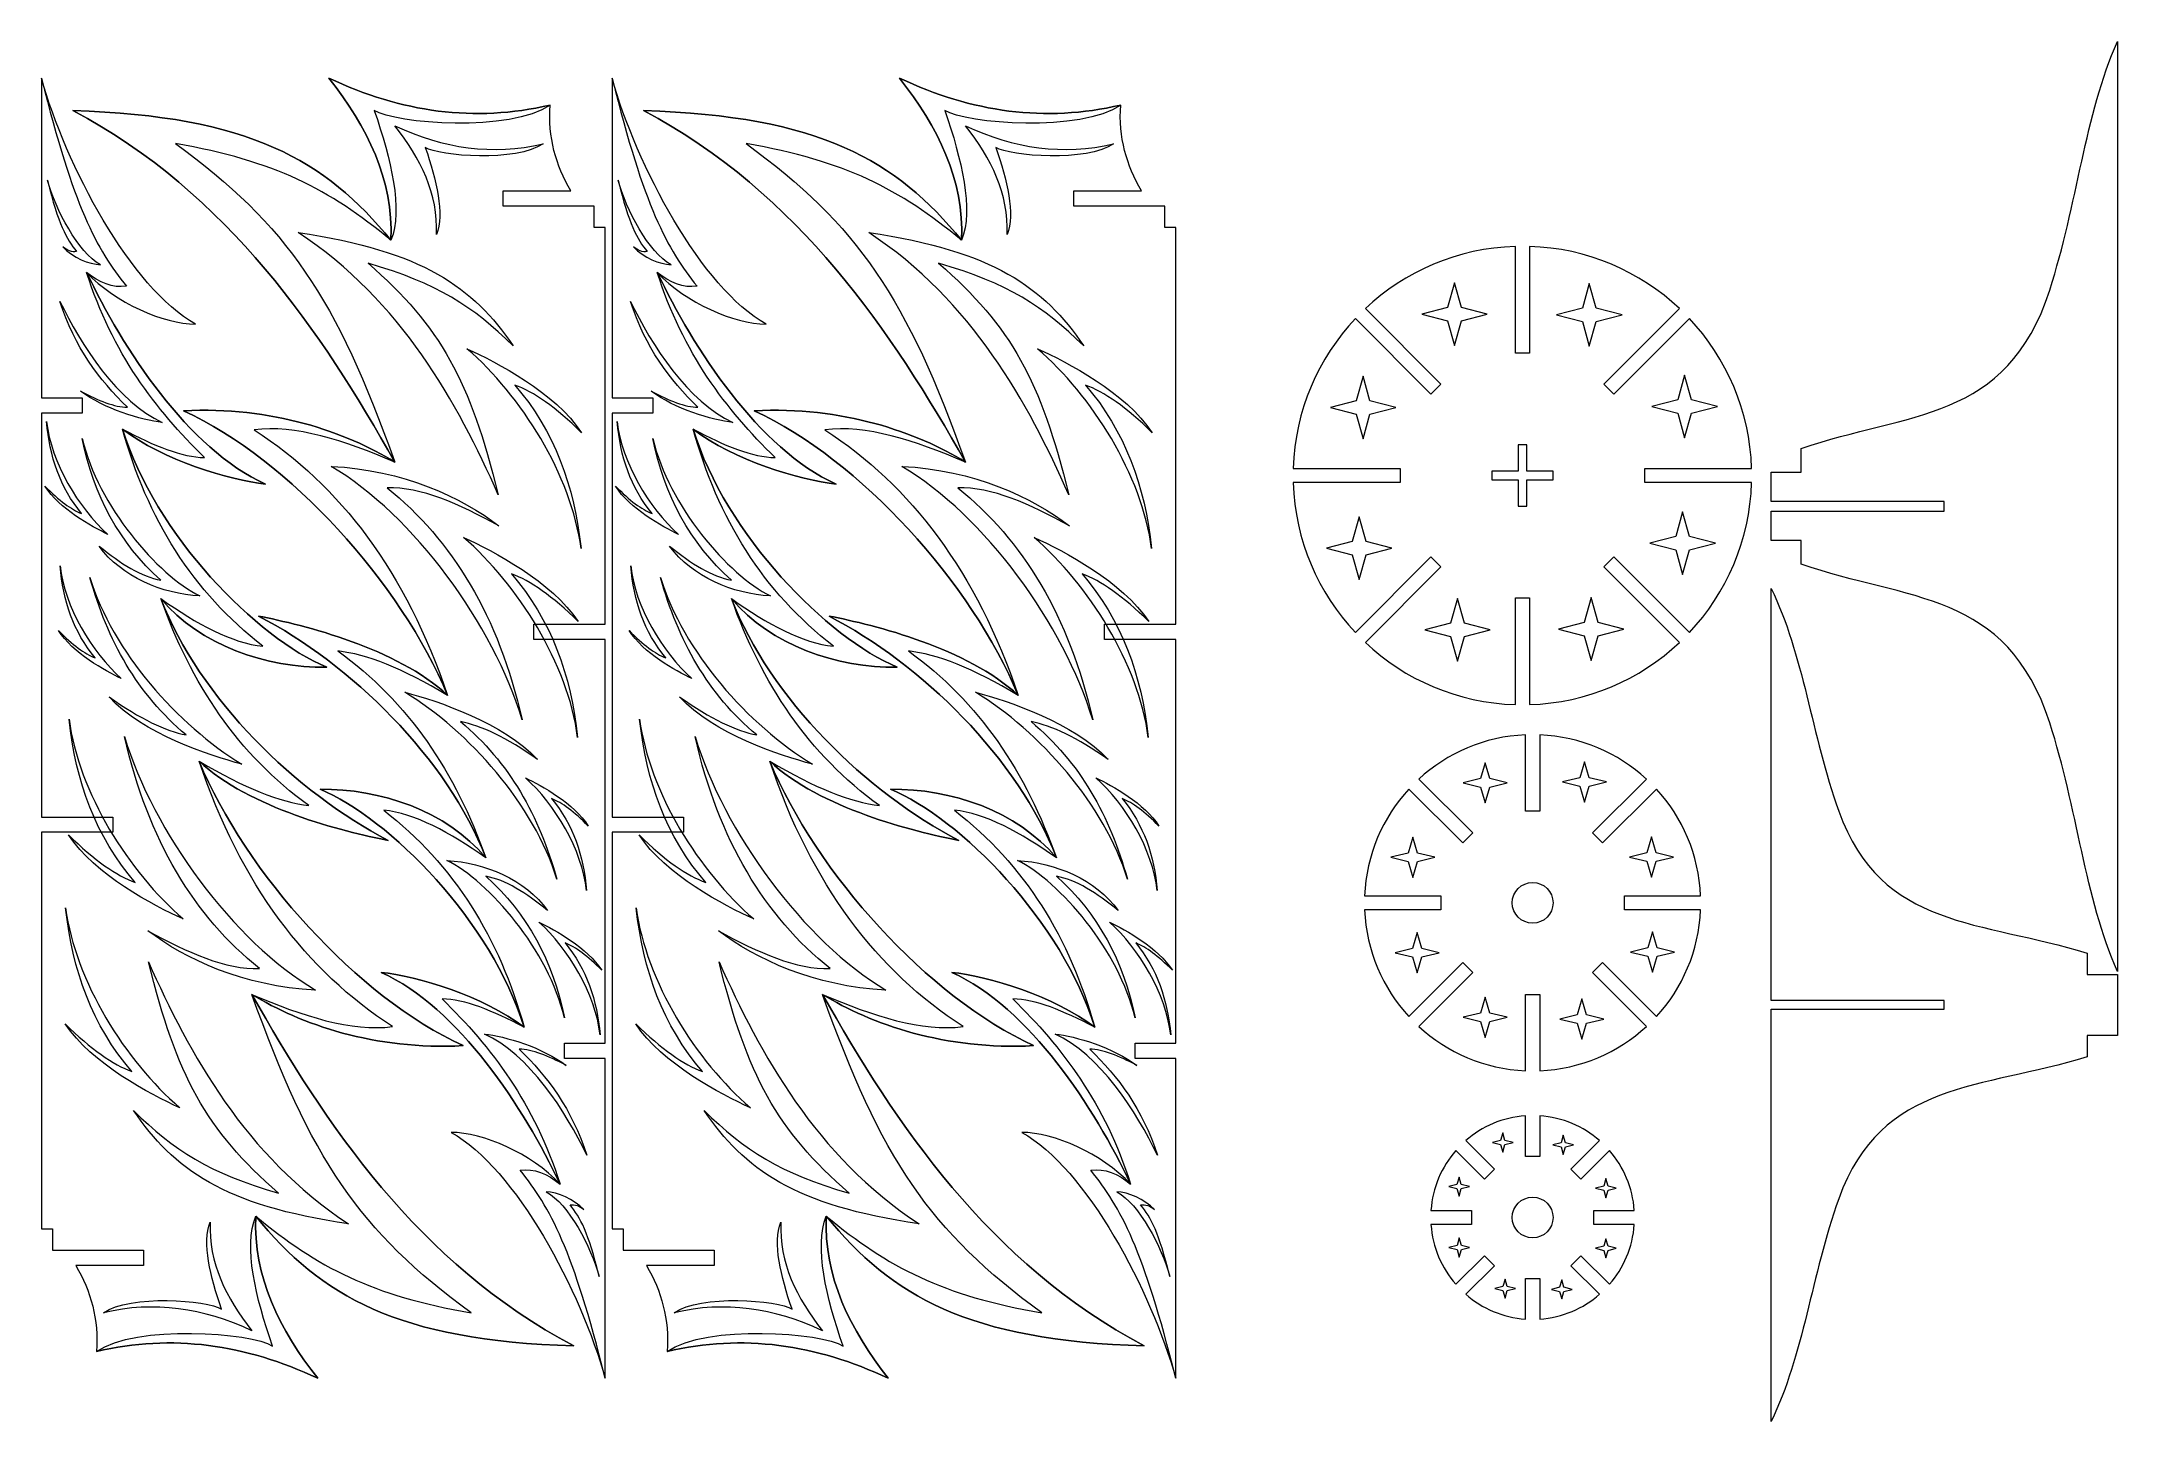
# Model space of a CAD drawing. Header units: centimetres. Extents: x -160.9 to -120.2, y 13.6 to 40.7.
import ezdxf

# ---------------------------------------------------------------- set-up
doc = ezdxf.new("R2010")
doc.units = ezdxf.units.CM
doc.header["$MEASUREMENT"] = 0
doc.layers.add('Layer 1', color=7, linetype='Continuous')

msp = doc.modelspace()

# ---------------------------------------------------------------- linework, layer by layer
at = {"layer": 'Layer 1', "color": 250, "lineweight": 9}
for centre in [(-131.67195, 23.7578), (-131.67195, 17.58052)]:
    msp.add_ellipse(centre, major_axis=(0, 0.4), ratio=1, dxfattribs=at)
for points, knots in [([(-120.19362, 40.66602), (-120.83668, 39.21686), (-120.97987, 37.47105), (-121.52385, 35.78561), (-121.52385, 35.78561), (-122.36432, 33.18158), (-124.32516, 33.4001), (-126.39923, 32.67385), (-126.39923, 32.67385), (-126.39791, 32.62569), (-126.39923, 32.25295), (-126.39923, 32.20885), (-126.39923, 32.20885), (-126.46135, 32.20899), (-126.92294, 32.20921), (-126.99362, 32.20913), (-126.99362, 32.20913), (-126.99362, 32.20913), (-126.99362, 31.63404), (-126.99362, 31.63404), (-126.99362, 31.63404), (-126.99362, 31.63404), (-123.59362, 31.63404), (-123.59362, 31.63404), (-123.59362, 31.63404), (-123.59362, 31.63404), (-123.59362, 31.4443), (-123.59362, 31.4443), (-123.59362, 31.4443), (-123.59362, 31.4443), (-126.99362, 31.4443), (-126.99362, 31.4443), (-126.99362, 31.4443), (-126.99362, 31.4443), (-126.99362, 30.86921), (-126.99362, 30.86921), (-126.99362, 30.86921), (-126.92294, 30.86913), (-126.46135, 30.86935), (-126.39923, 30.86949), (-126.39923, 30.86949), (-126.39923, 30.82539), (-126.39791, 30.45265), (-126.39923, 30.40449), (-126.39923, 30.40449), (-124.32516, 29.67824), (-122.36432, 29.89676), (-121.52385, 27.29273), (-121.52385, 27.29273), (-120.97987, 25.60729), (-120.83668, 23.86148), (-120.19362, 22.41232), (-120.19362, 22.41232), (-120.19362, 22.41232), (-120.19362, 40.66602), (-120.19362, 40.66602)], [0, 0, 0, 0, 0.06666667, 0.06666667, 0.06666667, 0.06666667, 0.13333333, 0.13333333, 0.13333333, 0.13333333, 0.2, 0.2, 0.2, 0.2, 0.26666667, 0.26666667, 0.26666667, 0.26666667, 0.33333333, 0.33333333, 0.33333333, 0.33333333, 0.4, 0.4, 0.4, 0.4, 0.46666667, 0.46666667, 0.46666667, 0.46666667, 0.53333333, 0.53333333, 0.53333333, 0.53333333, 0.6, 0.6, 0.6, 0.6, 0.66666667, 0.66666667, 0.66666667, 0.66666667, 0.73333333, 0.73333333, 0.73333333, 0.73333333, 0.8, 0.8, 0.8, 0.8, 0.86666667, 0.86666667, 0.86666667, 0.86666667, 1, 1, 1, 1]), ([(-160.93651, 39.94603), (-160.46529, 38.24769), (-159.18215, 35.81487), (-157.91282, 35.11817), (-157.91282, 35.11817), (-158.54536, 35.1236), (-159.48321, 35.53193), (-160.05066, 36.1328), (-160.05066, 36.1328), (-159.34253, 34.64311), (-158.06612, 32.66402), (-156.54126, 31.97898), (-156.54126, 31.97898), (-157.24232, 32.0497), (-158.56348, 32.45005), (-159.345, 33.05494), (-159.345, 33.05494), (-158.71611, 30.98299), (-156.70143, 28.94694), (-155.33995, 28.38229), (-155.33995, 28.38229), (-156.52314, 28.36901), (-157.82073, 28.80609), (-158.59429, 29.72933), (-158.59429, 29.72933), (-157.8453, 27.7736), (-155.9342, 25.91253), (-154.13124, 24.98374), (-154.13124, 24.98374), (-155.02844, 25.1561), (-156.85635, 25.61584), (-157.8436, 26.53887), (-157.8436, 26.53887), (-156.92985, 24.33661), (-154.74341, 21.91007), (-152.66383, 20.95367), (-152.66383, 20.95367), (-154.38708, 20.85679), (-155.86301, 21.37601), (-156.80766, 21.9596), (-156.80766, 21.9596), (-155.38119, 19.43323), (-153.55286, 16.68049), (-150.4916, 15.05934), (-150.4916, 15.05934), (-153.95699, 15.16471), (-155.44633, 16.03456), (-156.73259, 17.60554), (-156.73259, 17.60554), (-156.78605, 16.41196), (-156.26727, 15.38401), (-155.51581, 14.42339), (-155.51581, 14.42339), (-156.93158, 15.0913), (-158.37613, 15.29869), (-159.85541, 14.95025), (-159.85541, 14.95025), (-159.81122, 15.58008), (-159.96817, 16.13449), (-160.26273, 16.63726), (-160.26273, 16.63726), (-159.82066, 16.63726), (-159.37859, 16.63726), (-158.93651, 16.63726), (-158.93651, 16.63726), (-158.93651, 16.73726), (-158.93651, 16.83726), (-158.93651, 16.93726), (-158.93651, 16.93726), (-159.53102, 16.93726), (-160.12552, 16.93726), (-160.72002, 16.93726), (-160.72002, 16.93726), (-160.71998, 17.07657), (-160.71994, 17.21588), (-160.7199, 17.35518), (-160.7199, 17.35518), (-160.79211, 17.35518), (-160.86431, 17.35518), (-160.93651, 17.35518), (-160.93651, 17.35518), (-160.93651, 19.95061), (-160.93651, 22.54604), (-160.93651, 25.14147), (-160.93651, 25.14147), (-160.46985, 25.14147), (-160.00319, 25.14147), (-159.53652, 25.14147), (-159.53652, 25.14147), (-159.53652, 25.24147), (-159.53652, 25.34147), (-159.53652, 25.44147), (-159.53652, 25.44147), (-160.00319, 25.44147), (-160.46985, 25.44147), (-160.93651, 25.44147), (-160.93651, 25.44147), (-160.93651, 28.0844), (-160.93651, 30.72732), (-160.93651, 33.37024), (-160.93651, 33.37024), (-160.66985, 33.37024), (-160.40318, 33.37024), (-160.13651, 33.37024), (-160.13651, 33.37024), (-160.13651, 33.47024), (-160.13651, 33.57024), (-160.13651, 33.67024), (-160.13651, 33.67024), (-160.40318, 33.67024), (-160.66985, 33.67024), (-160.93651, 33.67024), (-160.93651, 33.67024), (-160.93651, 35.76217), (-160.93651, 37.8541), (-160.93651, 39.94603)], [0, 0, 0, 0, 0.03333333, 0.03333333, 0.03333333, 0.03333333, 0.06666667, 0.06666667, 0.06666667, 0.06666667, 0.1, 0.1, 0.1, 0.1, 0.13333333, 0.13333333, 0.13333333, 0.13333333, 0.16666667, 0.16666667, 0.16666667, 0.16666667, 0.2, 0.2, 0.2, 0.2, 0.23333333, 0.23333333, 0.23333333, 0.23333333, 0.26666667, 0.26666667, 0.26666667, 0.26666667, 0.3, 0.3, 0.3, 0.3, 0.33333333, 0.33333333, 0.33333333, 0.33333333, 0.36666667, 0.36666667, 0.36666667, 0.36666667, 0.4, 0.4, 0.4, 0.4, 0.43333333, 0.43333333, 0.43333333, 0.43333333, 0.46666667, 0.46666667, 0.46666667, 0.46666667, 0.5, 0.5, 0.5, 0.5, 0.53333333, 0.53333333, 0.53333333, 0.53333333, 0.56666667, 0.56666667, 0.56666667, 0.56666667, 0.6, 0.6, 0.6, 0.6, 0.63333333, 0.63333333, 0.63333333, 0.63333333, 0.66666667, 0.66666667, 0.66666667, 0.66666667, 0.7, 0.7, 0.7, 0.7, 0.73333333, 0.73333333, 0.73333333, 0.73333333, 0.76666667, 0.76666667, 0.76666667, 0.76666667, 0.8, 0.8, 0.8, 0.8, 0.83333333, 0.83333333, 0.83333333, 0.83333333, 0.86666667, 0.86666667, 0.86666667, 0.86666667, 0.9, 0.9, 0.9, 0.9, 0.93333333, 0.93333333, 0.93333333, 0.93333333, 1, 1, 1, 1]), ([(-149.87422, 14.42339), (-150.34544, 16.12173), (-151.62858, 18.55455), (-152.89791, 19.25125), (-152.89791, 19.25125), (-152.26537, 19.24582), (-151.32752, 18.83749), (-150.76007, 18.23662), (-150.76007, 18.23662), (-151.4682, 19.72631), (-152.74461, 21.7054), (-154.26947, 22.39044), (-154.26947, 22.39044), (-153.56841, 22.31972), (-152.24725, 21.91937), (-151.46573, 21.31448), (-151.46573, 21.31448), (-152.09462, 23.38643), (-154.1093, 25.42248), (-155.47078, 25.98713), (-155.47078, 25.98713), (-154.28759, 26.00041), (-152.99, 25.56333), (-152.21644, 24.64009), (-152.21644, 24.64009), (-152.96543, 26.59582), (-154.87653, 28.45689), (-156.67949, 29.38568), (-156.67949, 29.38568), (-155.78229, 29.21332), (-153.95438, 28.75358), (-152.96713, 27.83055), (-152.96713, 27.83055), (-153.88088, 30.03281), (-156.06732, 32.45935), (-158.1469, 33.41575), (-158.1469, 33.41575), (-156.42365, 33.51263), (-154.94772, 32.99341), (-154.00307, 32.40982), (-154.00307, 32.40982), (-155.42954, 34.93619), (-157.25787, 37.68893), (-160.31913, 39.31008), (-160.31913, 39.31008), (-156.85374, 39.20471), (-155.3644, 38.33486), (-154.07814, 36.76388), (-154.07814, 36.76388), (-154.02468, 37.95746), (-154.54346, 38.98541), (-155.29492, 39.94603), (-155.29492, 39.94603), (-153.87915, 39.27812), (-152.4346, 39.07073), (-150.95532, 39.41917), (-150.95532, 39.41917), (-150.99951, 38.78934), (-150.84256, 38.23493), (-150.548, 37.73216), (-150.548, 37.73216), (-150.99007, 37.73216), (-151.43214, 37.73216), (-151.87422, 37.73216), (-151.87422, 37.73216), (-151.87422, 37.63216), (-151.87422, 37.53216), (-151.87422, 37.43216), (-151.87422, 37.43216), (-151.27971, 37.43216), (-150.68521, 37.43216), (-150.09071, 37.43216), (-150.09071, 37.43216), (-150.09075, 37.29285), (-150.09079, 37.15354), (-150.09083, 37.01424), (-150.09083, 37.01424), (-150.01862, 37.01424), (-149.94642, 37.01424), (-149.87422, 37.01424), (-149.87422, 37.01424), (-149.87422, 34.41881), (-149.87422, 31.82338), (-149.87422, 29.22795), (-149.87422, 29.22795), (-150.34088, 29.22795), (-150.80754, 29.22795), (-151.27421, 29.22795), (-151.27421, 29.22795), (-151.27421, 29.12795), (-151.27421, 29.02795), (-151.27421, 28.92795), (-151.27421, 28.92795), (-150.80754, 28.92795), (-150.34088, 28.92795), (-149.87422, 28.92795), (-149.87422, 28.92795), (-149.87422, 26.28502), (-149.87422, 23.6421), (-149.87422, 20.99918), (-149.87422, 20.99918), (-150.14088, 20.99918), (-150.40755, 20.99918), (-150.67422, 20.99918), (-150.67422, 20.99918), (-150.67422, 20.89918), (-150.67422, 20.79918), (-150.67422, 20.69918), (-150.67422, 20.69918), (-150.40755, 20.69918), (-150.14088, 20.69918), (-149.87422, 20.69918), (-149.87422, 20.69918), (-149.87422, 18.60725), (-149.87422, 16.51532), (-149.87422, 14.42339)], [0, 0, 0, 0, 0.03333333, 0.03333333, 0.03333333, 0.03333333, 0.06666667, 0.06666667, 0.06666667, 0.06666667, 0.1, 0.1, 0.1, 0.1, 0.13333333, 0.13333333, 0.13333333, 0.13333333, 0.16666667, 0.16666667, 0.16666667, 0.16666667, 0.2, 0.2, 0.2, 0.2, 0.23333333, 0.23333333, 0.23333333, 0.23333333, 0.26666667, 0.26666667, 0.26666667, 0.26666667, 0.3, 0.3, 0.3, 0.3, 0.33333333, 0.33333333, 0.33333333, 0.33333333, 0.36666667, 0.36666667, 0.36666667, 0.36666667, 0.4, 0.4, 0.4, 0.4, 0.43333333, 0.43333333, 0.43333333, 0.43333333, 0.46666667, 0.46666667, 0.46666667, 0.46666667, 0.5, 0.5, 0.5, 0.5, 0.53333333, 0.53333333, 0.53333333, 0.53333333, 0.56666667, 0.56666667, 0.56666667, 0.56666667, 0.6, 0.6, 0.6, 0.6, 0.63333333, 0.63333333, 0.63333333, 0.63333333, 0.66666667, 0.66666667, 0.66666667, 0.66666667, 0.7, 0.7, 0.7, 0.7, 0.73333333, 0.73333333, 0.73333333, 0.73333333, 0.76666667, 0.76666667, 0.76666667, 0.76666667, 0.8, 0.8, 0.8, 0.8, 0.83333333, 0.83333333, 0.83333333, 0.83333333, 0.86666667, 0.86666667, 0.86666667, 0.86666667, 0.9, 0.9, 0.9, 0.9, 0.93333333, 0.93333333, 0.93333333, 0.93333333, 1, 1, 1, 1]), ([(-149.73789, 39.94603), (-149.26667, 38.24769), (-147.98353, 35.81487), (-146.7142, 35.11817), (-146.7142, 35.11817), (-147.34674, 35.1236), (-148.28459, 35.53193), (-148.85204, 36.1328), (-148.85204, 36.1328), (-148.14391, 34.64311), (-146.8675, 32.66402), (-145.34264, 31.97898), (-145.34264, 31.97898), (-146.0437, 32.0497), (-147.36486, 32.45005), (-148.14638, 33.05494), (-148.14638, 33.05494), (-147.51749, 30.98299), (-145.50281, 28.94694), (-144.14133, 28.38229), (-144.14133, 28.38229), (-145.32452, 28.36901), (-146.62211, 28.80609), (-147.39567, 29.72933), (-147.39567, 29.72933), (-146.64668, 27.7736), (-144.73558, 25.91253), (-142.93262, 24.98374), (-142.93262, 24.98374), (-143.82982, 25.1561), (-145.65773, 25.61584), (-146.64498, 26.53887), (-146.64498, 26.53887), (-145.73123, 24.33661), (-143.54479, 21.91007), (-141.46521, 20.95367), (-141.46521, 20.95367), (-143.18846, 20.85679), (-144.66439, 21.37601), (-145.60904, 21.9596), (-145.60904, 21.9596), (-144.18257, 19.43323), (-142.35424, 16.68049), (-139.29298, 15.05934), (-139.29298, 15.05934), (-142.75837, 15.16471), (-144.24771, 16.03456), (-145.53397, 17.60554), (-145.53397, 17.60554), (-145.58743, 16.41196), (-145.06865, 15.38401), (-144.31719, 14.42339), (-144.31719, 14.42339), (-145.73296, 15.0913), (-147.17751, 15.29869), (-148.65679, 14.95025), (-148.65679, 14.95025), (-148.6126, 15.58008), (-148.76955, 16.13449), (-149.06411, 16.63726), (-149.06411, 16.63726), (-148.62204, 16.63726), (-148.17997, 16.63726), (-147.73789, 16.63726), (-147.73789, 16.63726), (-147.73789, 16.73726), (-147.73789, 16.83726), (-147.73789, 16.93726), (-147.73789, 16.93726), (-148.3324, 16.93726), (-148.9269, 16.93726), (-149.5214, 16.93726), (-149.5214, 16.93726), (-149.52136, 17.07657), (-149.52132, 17.21588), (-149.52128, 17.35518), (-149.52128, 17.35518), (-149.59349, 17.35518), (-149.66569, 17.35518), (-149.73789, 17.35518), (-149.73789, 17.35518), (-149.73789, 19.95061), (-149.73789, 22.54604), (-149.73789, 25.14147), (-149.73789, 25.14147), (-149.27123, 25.14147), (-148.80457, 25.14147), (-148.3379, 25.14147), (-148.3379, 25.14147), (-148.3379, 25.24147), (-148.3379, 25.34147), (-148.3379, 25.44147), (-148.3379, 25.44147), (-148.80457, 25.44147), (-149.27123, 25.44147), (-149.73789, 25.44147), (-149.73789, 25.44147), (-149.73789, 28.0844), (-149.73789, 30.72732), (-149.73789, 33.37024), (-149.73789, 33.37024), (-149.47123, 33.37024), (-149.20456, 33.37024), (-148.93789, 33.37024), (-148.93789, 33.37024), (-148.93789, 33.47024), (-148.93789, 33.57024), (-148.93789, 33.67024), (-148.93789, 33.67024), (-149.20456, 33.67024), (-149.47123, 33.67024), (-149.73789, 33.67024), (-149.73789, 33.67024), (-149.73789, 35.76217), (-149.73789, 37.8541), (-149.73789, 39.94603)], [0, 0, 0, 0, 0.03333333, 0.03333333, 0.03333333, 0.03333333, 0.06666667, 0.06666667, 0.06666667, 0.06666667, 0.1, 0.1, 0.1, 0.1, 0.13333333, 0.13333333, 0.13333333, 0.13333333, 0.16666667, 0.16666667, 0.16666667, 0.16666667, 0.2, 0.2, 0.2, 0.2, 0.23333333, 0.23333333, 0.23333333, 0.23333333, 0.26666667, 0.26666667, 0.26666667, 0.26666667, 0.3, 0.3, 0.3, 0.3, 0.33333333, 0.33333333, 0.33333333, 0.33333333, 0.36666667, 0.36666667, 0.36666667, 0.36666667, 0.4, 0.4, 0.4, 0.4, 0.43333333, 0.43333333, 0.43333333, 0.43333333, 0.46666667, 0.46666667, 0.46666667, 0.46666667, 0.5, 0.5, 0.5, 0.5, 0.53333333, 0.53333333, 0.53333333, 0.53333333, 0.56666667, 0.56666667, 0.56666667, 0.56666667, 0.6, 0.6, 0.6, 0.6, 0.63333333, 0.63333333, 0.63333333, 0.63333333, 0.66666667, 0.66666667, 0.66666667, 0.66666667, 0.7, 0.7, 0.7, 0.7, 0.73333333, 0.73333333, 0.73333333, 0.73333333, 0.76666667, 0.76666667, 0.76666667, 0.76666667, 0.8, 0.8, 0.8, 0.8, 0.83333333, 0.83333333, 0.83333333, 0.83333333, 0.86666667, 0.86666667, 0.86666667, 0.86666667, 0.9, 0.9, 0.9, 0.9, 0.93333333, 0.93333333, 0.93333333, 0.93333333, 1, 1, 1, 1]), ([(-138.6756, 14.42339), (-139.14682, 16.12173), (-140.42996, 18.55455), (-141.69929, 19.25125), (-141.69929, 19.25125), (-141.06675, 19.24582), (-140.1289, 18.83749), (-139.56145, 18.23662), (-139.56145, 18.23662), (-140.26958, 19.72631), (-141.54599, 21.7054), (-143.07085, 22.39044), (-143.07085, 22.39044), (-142.36979, 22.31972), (-141.04863, 21.91937), (-140.26711, 21.31448), (-140.26711, 21.31448), (-140.896, 23.38643), (-142.91068, 25.42248), (-144.27216, 25.98713), (-144.27216, 25.98713), (-143.08897, 26.00041), (-141.79138, 25.56333), (-141.01782, 24.64009), (-141.01782, 24.64009), (-141.76681, 26.59582), (-143.67791, 28.45689), (-145.48087, 29.38568), (-145.48087, 29.38568), (-144.58367, 29.21332), (-142.75576, 28.75358), (-141.76851, 27.83055), (-141.76851, 27.83055), (-142.68226, 30.03281), (-144.8687, 32.45935), (-146.94828, 33.41575), (-146.94828, 33.41575), (-145.22503, 33.51263), (-143.7491, 32.99341), (-142.80445, 32.40982), (-142.80445, 32.40982), (-144.23092, 34.93619), (-146.05925, 37.68893), (-149.12051, 39.31008), (-149.12051, 39.31008), (-145.65512, 39.20471), (-144.16578, 38.33486), (-142.87952, 36.76388), (-142.87952, 36.76388), (-142.82606, 37.95746), (-143.34484, 38.98541), (-144.0963, 39.94603), (-144.0963, 39.94603), (-142.68053, 39.27812), (-141.23598, 39.07073), (-139.7567, 39.41917), (-139.7567, 39.41917), (-139.80089, 38.78934), (-139.64394, 38.23493), (-139.34938, 37.73216), (-139.34938, 37.73216), (-139.79145, 37.73216), (-140.23352, 37.73216), (-140.6756, 37.73216), (-140.6756, 37.73216), (-140.6756, 37.63216), (-140.6756, 37.53216), (-140.6756, 37.43216), (-140.6756, 37.43216), (-140.08109, 37.43216), (-139.48659, 37.43216), (-138.89209, 37.43216), (-138.89209, 37.43216), (-138.89213, 37.29285), (-138.89217, 37.15354), (-138.89221, 37.01424), (-138.89221, 37.01424), (-138.82, 37.01424), (-138.7478, 37.01424), (-138.6756, 37.01424), (-138.6756, 37.01424), (-138.6756, 34.41881), (-138.6756, 31.82338), (-138.6756, 29.22795), (-138.6756, 29.22795), (-139.14226, 29.22795), (-139.60892, 29.22795), (-140.07559, 29.22795), (-140.07559, 29.22795), (-140.07559, 29.12795), (-140.07559, 29.02795), (-140.07559, 28.92795), (-140.07559, 28.92795), (-139.60892, 28.92795), (-139.14226, 28.92795), (-138.6756, 28.92795), (-138.6756, 28.92795), (-138.6756, 26.28502), (-138.6756, 23.6421), (-138.6756, 20.99918), (-138.6756, 20.99918), (-138.94226, 20.99918), (-139.20893, 20.99918), (-139.4756, 20.99918), (-139.4756, 20.99918), (-139.4756, 20.89918), (-139.4756, 20.79918), (-139.4756, 20.69918), (-139.4756, 20.69918), (-139.20893, 20.69918), (-138.94226, 20.69918), (-138.6756, 20.69918), (-138.6756, 20.69918), (-138.6756, 18.60725), (-138.6756, 16.51532), (-138.6756, 14.42339)], [0, 0, 0, 0, 0.03333333, 0.03333333, 0.03333333, 0.03333333, 0.06666667, 0.06666667, 0.06666667, 0.06666667, 0.1, 0.1, 0.1, 0.1, 0.13333333, 0.13333333, 0.13333333, 0.13333333, 0.16666667, 0.16666667, 0.16666667, 0.16666667, 0.2, 0.2, 0.2, 0.2, 0.23333333, 0.23333333, 0.23333333, 0.23333333, 0.26666667, 0.26666667, 0.26666667, 0.26666667, 0.3, 0.3, 0.3, 0.3, 0.33333333, 0.33333333, 0.33333333, 0.33333333, 0.36666667, 0.36666667, 0.36666667, 0.36666667, 0.4, 0.4, 0.4, 0.4, 0.43333333, 0.43333333, 0.43333333, 0.43333333, 0.46666667, 0.46666667, 0.46666667, 0.46666667, 0.5, 0.5, 0.5, 0.5, 0.53333333, 0.53333333, 0.53333333, 0.53333333, 0.56666667, 0.56666667, 0.56666667, 0.56666667, 0.6, 0.6, 0.6, 0.6, 0.63333333, 0.63333333, 0.63333333, 0.63333333, 0.66666667, 0.66666667, 0.66666667, 0.66666667, 0.7, 0.7, 0.7, 0.7, 0.73333333, 0.73333333, 0.73333333, 0.73333333, 0.76666667, 0.76666667, 0.76666667, 0.76666667, 0.8, 0.8, 0.8, 0.8, 0.83333333, 0.83333333, 0.83333333, 0.83333333, 0.86666667, 0.86666667, 0.86666667, 0.86666667, 0.9, 0.9, 0.9, 0.9, 0.93333333, 0.93333333, 0.93333333, 0.93333333, 1, 1, 1, 1]), ([(-151.09359, 38.65861), (-152.08434, 38.42522), (-153.05179, 38.56411), (-154.00002, 39.01145), (-154.00002, 39.01145), (-153.49674, 38.36809), (-153.14928, 37.67962), (-153.18508, 36.88017), (-153.18508, 36.88017), (-153.02293, 37.28242), (-153.18478, 37.94477), (-153.40474, 38.58834), (-153.40474, 38.58834), (-153.13958, 38.408), (-151.60126, 38.29794), (-151.09359, 38.65861)], [0, 0, 0, 0, 0.2, 0.2, 0.2, 0.2, 0.4, 0.4, 0.4, 0.4, 0.6, 0.6, 0.6, 0.6, 1, 1, 1, 1]), ([(-139.89497, 38.65861), (-140.88572, 38.42522), (-141.85317, 38.56411), (-142.8014, 39.01145), (-142.8014, 39.01145), (-142.29812, 38.36809), (-141.95066, 37.67962), (-141.98646, 36.88017), (-141.98646, 36.88017), (-141.82431, 37.28242), (-141.98616, 37.94477), (-142.20612, 38.58834), (-142.20612, 38.58834), (-141.94096, 38.408), (-140.40264, 38.29794), (-139.89497, 38.65861)], [0, 0, 0, 0, 0.2, 0.2, 0.2, 0.2, 0.4, 0.4, 0.4, 0.4, 0.6, 0.6, 0.6, 0.6, 1, 1, 1, 1]), ([(-160.8207, 37.94591), (-160.65858, 37.36167), (-160.21719, 36.52478), (-159.78051, 36.28508), (-159.78051, 36.28508), (-159.99812, 36.2869), (-160.32074, 36.42743), (-160.51596, 36.63412), (-160.51596, 36.63412), (-160.43062, 36.56397), (-160.34154, 36.52768), (-160.24697, 36.54074), (-160.24697, 36.54074), (-160.45097, 36.7951), (-160.60404, 37.0748), (-160.8207, 37.94591)], [0, 0, 0, 0, 0.2, 0.2, 0.2, 0.2, 0.4, 0.4, 0.4, 0.4, 0.6, 0.6, 0.6, 0.6, 1, 1, 1, 1]), ([(-149.62208, 37.94591), (-149.45996, 37.36167), (-149.01857, 36.52478), (-148.58189, 36.28508), (-148.58189, 36.28508), (-148.7995, 36.2869), (-149.12212, 36.42743), (-149.31734, 36.63412), (-149.31734, 36.63412), (-149.232, 36.56397), (-149.14292, 36.52768), (-149.04835, 36.54074), (-149.04835, 36.54074), (-149.25235, 36.7951), (-149.40542, 37.0748), (-149.62208, 37.94591)], [0, 0, 0, 0, 0.2, 0.2, 0.2, 0.2, 0.4, 0.4, 0.4, 0.4, 0.6, 0.6, 0.6, 0.6, 1, 1, 1, 1]), ([(-151.68037, 34.68863), (-152.46739, 35.84756), (-153.45383, 36.55447), (-155.90101, 36.91564), (-155.90101, 36.91564), (-153.86019, 35.57424), (-152.7827, 33.57917), (-151.97204, 31.76931), (-151.97204, 31.76931), (-152.52625, 34.00997), (-153.09809, 35.06363), (-154.52772, 36.31347), (-154.52772, 36.31347), (-153.17181, 35.92248), (-152.4634, 35.46437), (-151.68037, 34.68863)], [0, 0, 0, 0, 0.2, 0.2, 0.2, 0.2, 0.4, 0.4, 0.4, 0.4, 0.6, 0.6, 0.6, 0.6, 1, 1, 1, 1]), ([(-140.48175, 34.68863), (-141.26877, 35.84756), (-142.25521, 36.55447), (-144.70239, 36.91564), (-144.70239, 36.91564), (-142.66157, 35.57424), (-141.58408, 33.57917), (-140.77342, 31.76931), (-140.77342, 31.76931), (-141.32763, 34.00997), (-141.89947, 35.06363), (-143.3291, 36.31347), (-143.3291, 36.31347), (-141.97319, 35.92248), (-141.26478, 35.46437), (-140.48175, 34.68863)], [0, 0, 0, 0, 0.2, 0.2, 0.2, 0.2, 0.4, 0.4, 0.4, 0.4, 0.6, 0.6, 0.6, 0.6, 1, 1, 1, 1]), ([(-131.73295, 36.64333), (-130.59538, 36.60877), (-129.564, 36.15173), (-128.7901, 35.42393), (-128.7901, 35.42393), (-128.7901, 35.42393), (-130.27318, 33.94085), (-130.27318, 33.94085), (-130.27318, 33.94085), (-130.27318, 33.94085), (-130.07661, 33.74428), (-130.07661, 33.74428), (-130.07661, 33.74428), (-130.07661, 33.74428), (-128.59354, 35.22735), (-128.59354, 35.22735), (-128.59354, 35.22735), (-127.86573, 34.45346), (-127.40871, 33.42207), (-127.37416, 32.28451), (-127.37416, 32.28451), (-127.37416, 32.28451), (-129.47195, 32.28451), (-129.47195, 32.28451), (-129.47195, 32.28451), (-129.47195, 32.28451), (-129.47195, 32.00651), (-129.47195, 32.00651), (-129.47195, 32.00651), (-129.47195, 32.00651), (-127.37416, 32.00651), (-127.37416, 32.00651), (-127.37416, 32.00651), (-127.40872, 30.86896), (-127.86576, 29.83759), (-128.59356, 29.06369), (-128.59356, 29.06369), (-128.59356, 29.06369), (-130.07661, 30.54674), (-130.07661, 30.54674), (-130.07661, 30.54674), (-130.07661, 30.54674), (-130.27318, 30.35017), (-130.27318, 30.35017), (-130.27318, 30.35017), (-130.27318, 30.35017), (-128.79013, 28.86712), (-128.79013, 28.86712), (-128.79013, 28.86712), (-129.564, 28.1393), (-130.5954, 27.68227), (-131.73295, 27.64772), (-131.73295, 27.64772), (-131.73295, 27.64772), (-131.73295, 29.74551), (-131.73295, 29.74551), (-131.73295, 29.74551), (-131.73295, 29.74551), (-132.01095, 29.74551), (-132.01095, 29.74551), (-132.01095, 29.74551), (-132.01095, 29.74551), (-132.01095, 27.64772), (-132.01095, 27.64772), (-132.01095, 27.64772), (-133.1485, 27.68227), (-134.17989, 28.1393), (-134.95377, 28.86712), (-134.95377, 28.86712), (-134.95377, 28.86712), (-133.47072, 30.35017), (-133.47072, 30.35017), (-133.47072, 30.35017), (-133.47072, 30.35017), (-133.66729, 30.54674), (-133.66729, 30.54674), (-133.66729, 30.54674), (-133.66729, 30.54674), (-135.15034, 29.06369), (-135.15034, 29.06369), (-135.15034, 29.06369), (-135.87813, 29.83759), (-136.33518, 30.86896), (-136.36974, 32.00651), (-136.36974, 32.00651), (-136.36974, 32.00651), (-134.27195, 32.00651), (-134.27195, 32.00651), (-134.27195, 32.00651), (-134.27195, 32.00651), (-134.27195, 32.28451), (-134.27195, 32.28451), (-134.27195, 32.28451), (-134.27195, 32.28451), (-136.36974, 32.28451), (-136.36974, 32.28451), (-136.36974, 32.28451), (-136.33519, 33.42207), (-135.87817, 34.45346), (-135.15036, 35.22735), (-135.15036, 35.22735), (-135.15036, 35.22735), (-133.66729, 33.74428), (-133.66729, 33.74428), (-133.66729, 33.74428), (-133.66729, 33.74428), (-133.47072, 33.94085), (-133.47072, 33.94085), (-133.47072, 33.94085), (-133.47072, 33.94085), (-134.9538, 35.42393), (-134.9538, 35.42393), (-134.9538, 35.42393), (-134.1799, 36.15173), (-133.14851, 36.60878), (-132.01095, 36.64333), (-132.01095, 36.64333), (-132.01095, 36.64333), (-132.01095, 34.54551), (-132.01095, 34.54551), (-132.01095, 34.54551), (-132.01095, 34.54551), (-131.73295, 34.54551), (-131.73295, 34.54551), (-131.73295, 34.54551), (-131.73295, 34.54551), (-131.73295, 36.64333), (-131.73295, 36.64333)], [0, 0, 0, 0, 0.03030303, 0.03030303, 0.03030303, 0.03030303, 0.06060606, 0.06060606, 0.06060606, 0.06060606, 0.09090909, 0.09090909, 0.09090909, 0.09090909, 0.12121212, 0.12121212, 0.12121212, 0.12121212, 0.15151515, 0.15151515, 0.15151515, 0.15151515, 0.18181818, 0.18181818, 0.18181818, 0.18181818, 0.21212121, 0.21212121, 0.21212121, 0.21212121, 0.24242424, 0.24242424, 0.24242424, 0.24242424, 0.27272727, 0.27272727, 0.27272727, 0.27272727, 0.3030303, 0.3030303, 0.3030303, 0.3030303, 0.33333333, 0.33333333, 0.33333333, 0.33333333, 0.36363636, 0.36363636, 0.36363636, 0.36363636, 0.39393939, 0.39393939, 0.39393939, 0.39393939, 0.42424242, 0.42424242, 0.42424242, 0.42424242, 0.45454545, 0.45454545, 0.45454545, 0.45454545, 0.48484848, 0.48484848, 0.48484848, 0.48484848, 0.51515152, 0.51515152, 0.51515152, 0.51515152, 0.54545455, 0.54545455, 0.54545455, 0.54545455, 0.57575758, 0.57575758, 0.57575758, 0.57575758, 0.60606061, 0.60606061, 0.60606061, 0.60606061, 0.63636364, 0.63636364, 0.63636364, 0.63636364, 0.66666667, 0.66666667, 0.66666667, 0.66666667, 0.6969697, 0.6969697, 0.6969697, 0.6969697, 0.72727273, 0.72727273, 0.72727273, 0.72727273, 0.75757576, 0.75757576, 0.75757576, 0.75757576, 0.78787879, 0.78787879, 0.78787879, 0.78787879, 0.81818182, 0.81818182, 0.81818182, 0.81818182, 0.84848485, 0.84848485, 0.84848485, 0.84848485, 0.87878788, 0.87878788, 0.87878788, 0.87878788, 0.90909091, 0.90909091, 0.90909091, 0.90909091, 0.93939394, 0.93939394, 0.93939394, 0.93939394, 1, 1, 1, 1]), ([(-133.2051, 35.92865), (-133.2051, 35.92865), (-133.06887, 35.44342), (-133.06887, 35.44342), (-133.06887, 35.44342), (-133.06887, 35.44342), (-132.56294, 35.31277), (-132.56294, 35.31277), (-132.56294, 35.31277), (-132.56294, 35.31277), (-133.06887, 35.18212), (-133.06887, 35.18212), (-133.06887, 35.18212), (-133.06887, 35.18212), (-133.2051, 34.69689), (-133.2051, 34.69689), (-133.2051, 34.69689), (-133.2051, 34.69689), (-133.34133, 35.18212), (-133.34133, 35.18212), (-133.34133, 35.18212), (-133.34133, 35.18212), (-133.84727, 35.31277), (-133.84727, 35.31277), (-133.84727, 35.31277), (-133.84727, 35.31277), (-133.34133, 35.44342), (-133.34133, 35.44342), (-133.34133, 35.44342), (-133.34133, 35.44342), (-133.2051, 35.92865), (-133.2051, 35.92865)], [0, 0, 0, 0, 0.11111111, 0.11111111, 0.11111111, 0.11111111, 0.22222222, 0.22222222, 0.22222222, 0.22222222, 0.33333333, 0.33333333, 0.33333333, 0.33333333, 0.44444444, 0.44444444, 0.44444444, 0.44444444, 0.55555556, 0.55555556, 0.55555556, 0.55555556, 0.66666667, 0.66666667, 0.66666667, 0.66666667, 0.77777778, 0.77777778, 0.77777778, 0.77777778, 1, 1, 1, 1]), ([(-130.55987, 35.9138), (-130.55987, 35.9138), (-130.42364, 35.42857), (-130.42364, 35.42857), (-130.42364, 35.42857), (-130.42364, 35.42857), (-129.91771, 35.29792), (-129.91771, 35.29792), (-129.91771, 35.29792), (-129.91771, 35.29792), (-130.42364, 35.16727), (-130.42364, 35.16727), (-130.42364, 35.16727), (-130.42364, 35.16727), (-130.55987, 34.68204), (-130.55987, 34.68204), (-130.55987, 34.68204), (-130.55987, 34.68204), (-130.6961, 35.16727), (-130.6961, 35.16727), (-130.6961, 35.16727), (-130.6961, 35.16727), (-131.20204, 35.29792), (-131.20204, 35.29792), (-131.20204, 35.29792), (-131.20204, 35.29792), (-130.6961, 35.42857), (-130.6961, 35.42857), (-130.6961, 35.42857), (-130.6961, 35.42857), (-130.55987, 35.9138), (-130.55987, 35.9138)], [0, 0, 0, 0, 0.11111111, 0.11111111, 0.11111111, 0.11111111, 0.22222222, 0.22222222, 0.22222222, 0.22222222, 0.33333333, 0.33333333, 0.33333333, 0.33333333, 0.44444444, 0.44444444, 0.44444444, 0.44444444, 0.55555556, 0.55555556, 0.55555556, 0.55555556, 0.66666667, 0.66666667, 0.66666667, 0.66666667, 0.77777778, 0.77777778, 0.77777778, 0.77777778, 1, 1, 1, 1]), ([(-160.17095, 33.80379), (-159.72372, 33.45763), (-158.9677, 33.22847), (-158.56652, 33.18806), (-158.56652, 33.18806), (-159.43911, 33.58007), (-160.16955, 34.71264), (-160.57476, 35.56508), (-160.57476, 35.56508), (-160.28687, 34.66114), (-159.80428, 34.0251), (-159.25103, 33.48591), (-159.25103, 33.48591), (-159.50075, 33.48753), (-159.82005, 33.61666), (-160.17095, 33.80379)], [0, 0, 0, 0, 0.2, 0.2, 0.2, 0.2, 0.4, 0.4, 0.4, 0.4, 0.6, 0.6, 0.6, 0.6, 1, 1, 1, 1]), ([(-148.97233, 33.80379), (-148.5251, 33.45763), (-147.76908, 33.22847), (-147.3679, 33.18806), (-147.3679, 33.18806), (-148.24049, 33.58007), (-148.97093, 34.71264), (-149.37614, 35.56508), (-149.37614, 35.56508), (-149.08825, 34.66114), (-148.60566, 34.0251), (-148.05241, 33.48591), (-148.05241, 33.48591), (-148.30213, 33.48753), (-148.62143, 33.61666), (-148.97233, 33.80379)], [0, 0, 0, 0, 0.2, 0.2, 0.2, 0.2, 0.4, 0.4, 0.4, 0.4, 0.6, 0.6, 0.6, 0.6, 1, 1, 1, 1]), ([(-135, 34.09515), (-135, 34.09515), (-134.86377, 33.60992), (-134.86377, 33.60992), (-134.86377, 33.60992), (-134.86377, 33.60992), (-134.35784, 33.47927), (-134.35784, 33.47927), (-134.35784, 33.47927), (-134.35784, 33.47927), (-134.86377, 33.34862), (-134.86377, 33.34862), (-134.86377, 33.34862), (-134.86377, 33.34862), (-135, 32.86339), (-135, 32.86339), (-135, 32.86339), (-135, 32.86339), (-135.13623, 33.34862), (-135.13623, 33.34862), (-135.13623, 33.34862), (-135.13623, 33.34862), (-135.64217, 33.47927), (-135.64217, 33.47927), (-135.64217, 33.47927), (-135.64217, 33.47927), (-135.13623, 33.60992), (-135.13623, 33.60992), (-135.13623, 33.60992), (-135.13623, 33.60992), (-135, 34.09515), (-135, 34.09515)], [0, 0, 0, 0, 0.11111111, 0.11111111, 0.11111111, 0.11111111, 0.22222222, 0.22222222, 0.22222222, 0.22222222, 0.33333333, 0.33333333, 0.33333333, 0.33333333, 0.44444444, 0.44444444, 0.44444444, 0.44444444, 0.55555556, 0.55555556, 0.55555556, 0.55555556, 0.66666667, 0.66666667, 0.66666667, 0.66666667, 0.77777778, 0.77777778, 0.77777778, 0.77777778, 1, 1, 1, 1]), ([(-128.6889, 34.11445), (-128.6889, 34.11445), (-128.55267, 33.62922), (-128.55267, 33.62922), (-128.55267, 33.62922), (-128.55267, 33.62922), (-128.04674, 33.49857), (-128.04674, 33.49857), (-128.04674, 33.49857), (-128.04674, 33.49857), (-128.55267, 33.36792), (-128.55267, 33.36792), (-128.55267, 33.36792), (-128.55267, 33.36792), (-128.6889, 32.88269), (-128.6889, 32.88269), (-128.6889, 32.88269), (-128.6889, 32.88269), (-128.82513, 33.36792), (-128.82513, 33.36792), (-128.82513, 33.36792), (-128.82513, 33.36792), (-129.33107, 33.49857), (-129.33107, 33.49857), (-129.33107, 33.49857), (-129.33107, 33.49857), (-128.82513, 33.62922), (-128.82513, 33.62922), (-128.82513, 33.62922), (-128.82513, 33.62922), (-128.6889, 34.11445), (-128.6889, 34.11445)], [0, 0, 0, 0, 0.11111111, 0.11111111, 0.11111111, 0.11111111, 0.22222222, 0.22222222, 0.22222222, 0.22222222, 0.33333333, 0.33333333, 0.33333333, 0.33333333, 0.44444444, 0.44444444, 0.44444444, 0.44444444, 0.55555556, 0.55555556, 0.55555556, 0.55555556, 0.66666667, 0.66666667, 0.66666667, 0.66666667, 0.77777778, 0.77777778, 0.77777778, 0.77777778, 1, 1, 1, 1]), ([(-159.80788, 30.76119), (-159.36334, 30.15126), (-158.57057, 29.82309), (-157.83028, 29.78134), (-157.83028, 29.78134), (-158.65763, 30.19195), (-159.83096, 31.55016), (-160.13651, 32.87209), (-160.13651, 32.87209), (-159.90923, 31.759), (-159.41387, 30.82008), (-158.59492, 30.09128), (-158.59492, 30.09128), (-158.97538, 30.15817), (-159.38499, 30.41617), (-159.80788, 30.76119)], [0, 0, 0, 0, 0.2, 0.2, 0.2, 0.2, 0.4, 0.4, 0.4, 0.4, 0.6, 0.6, 0.6, 0.6, 1, 1, 1, 1]), ([(-148.60926, 30.76119), (-148.16472, 30.15126), (-147.37195, 29.82309), (-146.63166, 29.78134), (-146.63166, 29.78134), (-147.45901, 30.19195), (-148.63234, 31.55016), (-148.93789, 32.87209), (-148.93789, 32.87209), (-148.71061, 31.759), (-148.21525, 30.82008), (-147.3963, 30.09128), (-147.3963, 30.09128), (-147.77676, 30.15817), (-148.18637, 30.41617), (-148.60926, 30.76119)], [0, 0, 0, 0, 0.2, 0.2, 0.2, 0.2, 0.4, 0.4, 0.4, 0.4, 0.6, 0.6, 0.6, 0.6, 1, 1, 1, 1]), ([(-131.95895, 32.74552), (-131.95895, 32.74552), (-131.78495, 32.74552), (-131.78495, 32.74552), (-131.78495, 32.74552), (-131.78495, 32.74552), (-131.78495, 32.23252), (-131.78495, 32.23252), (-131.78495, 32.23252), (-131.78495, 32.23252), (-131.27195, 32.23252), (-131.27195, 32.23252), (-131.27195, 32.23252), (-131.27195, 32.23252), (-131.27195, 32.05852), (-131.27195, 32.05852), (-131.27195, 32.05852), (-131.27195, 32.05852), (-131.78495, 32.05852), (-131.78495, 32.05852), (-131.78495, 32.05852), (-131.78495, 32.05852), (-131.78495, 31.54552), (-131.78495, 31.54552), (-131.78495, 31.54552), (-131.78495, 31.54552), (-131.95895, 31.54552), (-131.95895, 31.54552), (-131.95895, 31.54552), (-131.95895, 31.54552), (-131.95895, 32.05852), (-131.95895, 32.05852), (-131.95895, 32.05852), (-131.95895, 32.05852), (-132.47195, 32.05852), (-132.47195, 32.05852), (-132.47195, 32.05852), (-132.47195, 32.05852), (-132.47195, 32.23252), (-132.47195, 32.23252), (-132.47195, 32.23252), (-132.47195, 32.23252), (-131.95895, 32.23252), (-131.95895, 32.23252), (-131.95895, 32.23252), (-131.95895, 32.23252), (-131.95895, 32.74552), (-131.95895, 32.74552)], [0, 0, 0, 0, 0.07692308, 0.07692308, 0.07692308, 0.07692308, 0.15384615, 0.15384615, 0.15384615, 0.15384615, 0.23076923, 0.23076923, 0.23076923, 0.23076923, 0.30769231, 0.30769231, 0.30769231, 0.30769231, 0.38461538, 0.38461538, 0.38461538, 0.38461538, 0.46153846, 0.46153846, 0.46153846, 0.46153846, 0.53846154, 0.53846154, 0.53846154, 0.53846154, 0.61538462, 0.61538462, 0.61538462, 0.61538462, 0.69230769, 0.69230769, 0.69230769, 0.69230769, 0.76923077, 0.76923077, 0.76923077, 0.76923077, 0.84615385, 0.84615385, 0.84615385, 0.84615385, 1, 1, 1, 1]), ([(-151.9622, 31.15917), (-152.6819, 31.71298), (-153.83919, 32.25894), (-155.2492, 32.3243), (-155.2492, 32.3243), (-153.63743, 31.37219), (-152.06167, 29.21514), (-151.50258, 27.34708), (-151.50258, 27.34708), (-151.96477, 29.38839), (-152.8739, 30.87572), (-154.15337, 31.904), (-154.15337, 31.904), (-153.49323, 31.92385), (-152.74066, 31.59086), (-151.9622, 31.15917)], [0, 0, 0, 0, 0.2, 0.2, 0.2, 0.2, 0.4, 0.4, 0.4, 0.4, 0.6, 0.6, 0.6, 0.6, 1, 1, 1, 1]), ([(-140.76358, 31.15917), (-141.48328, 31.71298), (-142.64057, 32.25894), (-144.05058, 32.3243), (-144.05058, 32.3243), (-142.43881, 31.37219), (-140.86305, 29.21514), (-140.30396, 27.34708), (-140.30396, 27.34708), (-140.76615, 29.38839), (-141.67528, 30.87572), (-142.95475, 31.904), (-142.95475, 31.904), (-142.29461, 31.92385), (-141.54204, 31.59086), (-140.76358, 31.15917)], [0, 0, 0, 0, 0.2, 0.2, 0.2, 0.2, 0.4, 0.4, 0.4, 0.4, 0.6, 0.6, 0.6, 0.6, 1, 1, 1, 1]), ([(-128.7275, 31.43176), (-128.7275, 31.43176), (-128.59127, 30.94653), (-128.59127, 30.94653), (-128.59127, 30.94653), (-128.59127, 30.94653), (-128.08534, 30.81588), (-128.08534, 30.81588), (-128.08534, 30.81588), (-128.08534, 30.81588), (-128.59127, 30.68523), (-128.59127, 30.68523), (-128.59127, 30.68523), (-128.59127, 30.68523), (-128.7275, 30.2), (-128.7275, 30.2), (-128.7275, 30.2), (-128.7275, 30.2), (-128.86373, 30.68523), (-128.86373, 30.68523), (-128.86373, 30.68523), (-128.86373, 30.68523), (-129.36967, 30.81588), (-129.36967, 30.81588), (-129.36967, 30.81588), (-129.36967, 30.81588), (-128.86373, 30.94653), (-128.86373, 30.94653), (-128.86373, 30.94653), (-128.86373, 30.94653), (-128.7275, 31.43176), (-128.7275, 31.43176)], [0, 0, 0, 0, 0.11111111, 0.11111111, 0.11111111, 0.11111111, 0.22222222, 0.22222222, 0.22222222, 0.22222222, 0.33333333, 0.33333333, 0.33333333, 0.33333333, 0.44444444, 0.44444444, 0.44444444, 0.44444444, 0.55555556, 0.55555556, 0.55555556, 0.55555556, 0.66666667, 0.66666667, 0.66666667, 0.66666667, 0.77777778, 0.77777778, 0.77777778, 0.77777778, 1, 1, 1, 1]), ([(-135.0772, 31.33525), (-135.0772, 31.33525), (-134.94097, 30.85002), (-134.94097, 30.85002), (-134.94097, 30.85002), (-134.94097, 30.85002), (-134.43504, 30.71937), (-134.43504, 30.71937), (-134.43504, 30.71937), (-134.43504, 30.71937), (-134.94097, 30.58872), (-134.94097, 30.58872), (-134.94097, 30.58872), (-134.94097, 30.58872), (-135.0772, 30.10349), (-135.0772, 30.10349), (-135.0772, 30.10349), (-135.0772, 30.10349), (-135.21343, 30.58872), (-135.21343, 30.58872), (-135.21343, 30.58872), (-135.21343, 30.58872), (-135.71937, 30.71937), (-135.71937, 30.71937), (-135.71937, 30.71937), (-135.71937, 30.71937), (-135.21343, 30.85002), (-135.21343, 30.85002), (-135.21343, 30.85002), (-135.21343, 30.85002), (-135.0772, 31.33525), (-135.0772, 31.33525)], [0, 0, 0, 0, 0.11111111, 0.11111111, 0.11111111, 0.11111111, 0.22222222, 0.22222222, 0.22222222, 0.22222222, 0.33333333, 0.33333333, 0.33333333, 0.33333333, 0.44444444, 0.44444444, 0.44444444, 0.44444444, 0.55555556, 0.55555556, 0.55555556, 0.55555556, 0.66666667, 0.66666667, 0.66666667, 0.66666667, 0.77777778, 0.77777778, 0.77777778, 0.77777778, 1, 1, 1, 1]), ([(-159.61102, 27.7981), (-158.94523, 27.07854), (-157.64696, 26.64999), (-157.00691, 26.47816), (-157.00691, 26.47816), (-158.26255, 27.2447), (-159.54742, 28.69148), (-159.98658, 30.14572), (-159.98658, 30.14572), (-159.64488, 28.90869), (-159.05362, 27.8507), (-158.09758, 27.05435), (-158.09758, 27.05435), (-158.50194, 27.13133), (-158.99997, 27.36822), (-159.61102, 27.7981)], [0, 0, 0, 0, 0.2, 0.2, 0.2, 0.2, 0.4, 0.4, 0.4, 0.4, 0.6, 0.6, 0.6, 0.6, 1, 1, 1, 1]), ([(-148.4124, 27.7981), (-147.74661, 27.07854), (-146.44834, 26.64999), (-145.80829, 26.47816), (-145.80829, 26.47816), (-147.06393, 27.2447), (-148.3488, 28.69148), (-148.78796, 30.14572), (-148.78796, 30.14572), (-148.44626, 28.90869), (-147.855, 27.8507), (-146.89896, 27.05435), (-146.89896, 27.05435), (-147.30332, 27.13133), (-147.80135, 27.36822), (-148.4124, 27.7981)], [0, 0, 0, 0, 0.2, 0.2, 0.2, 0.2, 0.4, 0.4, 0.4, 0.4, 0.6, 0.6, 0.6, 0.6, 1, 1, 1, 1]), ([(-130.52127, 29.7482), (-130.52127, 29.7482), (-130.38504, 29.26297), (-130.38504, 29.26297), (-130.38504, 29.26297), (-130.38504, 29.26297), (-129.87911, 29.13232), (-129.87911, 29.13232), (-129.87911, 29.13232), (-129.87911, 29.13232), (-130.38504, 29.00167), (-130.38504, 29.00167), (-130.38504, 29.00167), (-130.38504, 29.00167), (-130.52127, 28.51644), (-130.52127, 28.51644), (-130.52127, 28.51644), (-130.52127, 28.51644), (-130.6575, 29.00167), (-130.6575, 29.00167), (-130.6575, 29.00167), (-130.6575, 29.00167), (-131.16344, 29.13232), (-131.16344, 29.13232), (-131.16344, 29.13232), (-131.16344, 29.13232), (-130.6575, 29.26297), (-130.6575, 29.26297), (-130.6575, 29.26297), (-130.6575, 29.26297), (-130.52127, 29.7482), (-130.52127, 29.7482)], [0, 0, 0, 0, 0.11111111, 0.11111111, 0.11111111, 0.11111111, 0.22222222, 0.22222222, 0.22222222, 0.22222222, 0.33333333, 0.33333333, 0.33333333, 0.33333333, 0.44444444, 0.44444444, 0.44444444, 0.44444444, 0.55555556, 0.55555556, 0.55555556, 0.55555556, 0.66666667, 0.66666667, 0.66666667, 0.66666667, 0.77777778, 0.77777778, 0.77777778, 0.77777778, 1, 1, 1, 1]), ([(-126.99362, 13.57516), (-126.35056, 14.87354), (-126.20737, 16.4377), (-125.66339, 17.94777), (-125.66339, 17.94777), (-124.82292, 20.28085), (-122.86208, 20.08507), (-120.78801, 20.73575), (-120.78801, 20.73575), (-120.78933, 20.7789), (-120.78801, 21.11286), (-120.78801, 21.15237), (-120.78801, 21.15237), (-120.72589, 21.15224), (-120.2643, 21.15205), (-120.19362, 21.15212), (-120.19362, 21.15212), (-120.19362, 21.15212), (-120.19362, 21.75237), (-120.19362, 21.75237), (-120.19362, 21.75237), (-120.19362, 21.75237), (-120.19362, 22.35262), (-120.19362, 22.35262), (-120.19362, 22.35262), (-120.2643, 22.35269), (-120.72589, 22.3525), (-120.78801, 22.35237), (-120.78801, 22.35237), (-120.78801, 22.39188), (-120.78933, 22.72584), (-120.78801, 22.76899), (-120.78801, 22.76899), (-122.86208, 23.41967), (-124.82292, 23.22389), (-125.66339, 25.55697), (-125.66339, 25.55697), (-126.20737, 27.06704), (-126.35056, 28.6312), (-126.99362, 29.92958), (-126.99362, 29.92958), (-126.99362, 29.92958), (-126.99362, 21.83737), (-126.99362, 21.83737), (-126.99362, 21.83737), (-126.99362, 21.83737), (-123.59362, 21.83737), (-123.59362, 21.83737), (-123.59362, 21.83737), (-123.59362, 21.83737), (-123.59362, 21.66737), (-123.59362, 21.66737), (-123.59362, 21.66737), (-123.59362, 21.66737), (-126.99362, 21.66737), (-126.99362, 21.66737), (-126.99362, 21.66737), (-126.99362, 21.66737), (-126.99362, 13.57516), (-126.99362, 13.57516)], [0, 0, 0, 0, 0.0625, 0.0625, 0.0625, 0.0625, 0.125, 0.125, 0.125, 0.125, 0.1875, 0.1875, 0.1875, 0.1875, 0.25, 0.25, 0.25, 0.25, 0.3125, 0.3125, 0.3125, 0.3125, 0.375, 0.375, 0.375, 0.375, 0.4375, 0.4375, 0.4375, 0.4375, 0.5, 0.5, 0.5, 0.5, 0.5625, 0.5625, 0.5625, 0.5625, 0.625, 0.625, 0.625, 0.625, 0.6875, 0.6875, 0.6875, 0.6875, 0.75, 0.75, 0.75, 0.75, 0.8125, 0.8125, 0.8125, 0.8125, 0.875, 0.875, 0.875, 0.875, 1, 1, 1, 1]), ([(-133.1472, 29.73335), (-133.1472, 29.73335), (-133.01097, 29.24812), (-133.01097, 29.24812), (-133.01097, 29.24812), (-133.01097, 29.24812), (-132.50504, 29.11747), (-132.50504, 29.11747), (-132.50504, 29.11747), (-132.50504, 29.11747), (-133.01097, 28.98682), (-133.01097, 28.98682), (-133.01097, 28.98682), (-133.01097, 28.98682), (-133.1472, 28.50159), (-133.1472, 28.50159), (-133.1472, 28.50159), (-133.1472, 28.50159), (-133.28343, 28.98682), (-133.28343, 28.98682), (-133.28343, 28.98682), (-133.28343, 28.98682), (-133.78937, 29.11747), (-133.78937, 29.11747), (-133.78937, 29.11747), (-133.78937, 29.11747), (-133.28343, 29.24812), (-133.28343, 29.24812), (-133.28343, 29.24812), (-133.28343, 29.24812), (-133.1472, 29.73335), (-133.1472, 29.73335)], [0, 0, 0, 0, 0.11111111, 0.11111111, 0.11111111, 0.11111111, 0.22222222, 0.22222222, 0.22222222, 0.22222222, 0.33333333, 0.33333333, 0.33333333, 0.33333333, 0.44444444, 0.44444444, 0.44444444, 0.44444444, 0.55555556, 0.55555556, 0.55555556, 0.55555556, 0.66666667, 0.66666667, 0.66666667, 0.66666667, 0.77777778, 0.77777778, 0.77777778, 0.77777778, 1, 1, 1, 1]), ([(-151.19971, 26.57132), (-151.8655, 27.29088), (-153.16377, 27.71943), (-153.80382, 27.89126), (-153.80382, 27.89126), (-152.54818, 27.12472), (-151.26331, 25.67794), (-150.82415, 24.2237), (-150.82415, 24.2237), (-151.16585, 25.46073), (-151.75711, 26.51872), (-152.71315, 27.31507), (-152.71315, 27.31507), (-152.30879, 27.23809), (-151.81076, 27.0012), (-151.19971, 26.57132)], [0, 0, 0, 0, 0.2, 0.2, 0.2, 0.2, 0.4, 0.4, 0.4, 0.4, 0.6, 0.6, 0.6, 0.6, 1, 1, 1, 1]), ([(-140.00109, 26.57132), (-140.66688, 27.29088), (-141.96515, 27.71943), (-142.6052, 27.89126), (-142.6052, 27.89126), (-141.34956, 27.12472), (-140.06469, 25.67794), (-139.62553, 24.2237), (-139.62553, 24.2237), (-139.96723, 25.46073), (-140.55849, 26.51872), (-141.51453, 27.31507), (-141.51453, 27.31507), (-141.11017, 27.23809), (-140.61214, 27.0012), (-140.00109, 26.57132)], [0, 0, 0, 0, 0.2, 0.2, 0.2, 0.2, 0.4, 0.4, 0.4, 0.4, 0.6, 0.6, 0.6, 0.6, 1, 1, 1, 1]), ([(-158.84853, 23.21025), (-158.12883, 22.65644), (-156.97154, 22.11048), (-155.56153, 22.04512), (-155.56153, 22.04512), (-157.1733, 22.99723), (-158.74906, 25.15428), (-159.30815, 27.02234), (-159.30815, 27.02234), (-158.84596, 24.98103), (-157.93683, 23.4937), (-156.65736, 22.46542), (-156.65736, 22.46542), (-157.3175, 22.44557), (-158.07007, 22.77856), (-158.84853, 23.21025)], [0, 0, 0, 0, 0.2, 0.2, 0.2, 0.2, 0.4, 0.4, 0.4, 0.4, 0.6, 0.6, 0.6, 0.6, 1, 1, 1, 1]), ([(-147.64991, 23.21025), (-146.93021, 22.65644), (-145.77292, 22.11048), (-144.36291, 22.04512), (-144.36291, 22.04512), (-145.97468, 22.99723), (-147.55044, 25.15428), (-148.10953, 27.02234), (-148.10953, 27.02234), (-147.64734, 24.98103), (-146.73821, 23.4937), (-145.45874, 22.46542), (-145.45874, 22.46542), (-146.11888, 22.44557), (-146.87145, 22.77856), (-147.64991, 23.21025)], [0, 0, 0, 0, 0.2, 0.2, 0.2, 0.2, 0.4, 0.4, 0.4, 0.4, 0.6, 0.6, 0.6, 0.6, 1, 1, 1, 1]), ([(-131.53295, 27.05467), (-130.72664, 27.02122), (-129.9951, 26.69822), (-129.4392, 26.18711), (-129.4392, 26.18711), (-129.4392, 26.18711), (-130.49745, 25.12887), (-130.49745, 25.12887), (-130.49745, 25.12887), (-130.49745, 25.12887), (-130.30087, 24.93229), (-130.30087, 24.93229), (-130.30087, 24.93229), (-130.30087, 24.93229), (-129.24249, 25.99067), (-129.24249, 25.99067), (-129.24249, 25.99067), (-128.73123, 25.43484), (-128.40832, 24.70316), (-128.37489, 23.89679), (-128.37489, 23.89679), (-128.37489, 23.89679), (-129.87195, 23.89679), (-129.87195, 23.89679), (-129.87195, 23.89679), (-129.87195, 23.89679), (-129.87195, 23.61879), (-129.87195, 23.61879), (-129.87195, 23.61879), (-129.87195, 23.61879), (-128.3749, 23.61879), (-128.3749, 23.61879), (-128.3749, 23.61879), (-128.40835, 22.81246), (-128.73134, 22.08083), (-129.24253, 21.52494), (-129.24253, 21.52494), (-129.24253, 21.52494), (-130.30087, 22.58329), (-130.30087, 22.58329), (-130.30087, 22.58329), (-130.30087, 22.58329), (-130.49745, 22.38671), (-130.49745, 22.38671), (-130.49745, 22.38671), (-130.49745, 22.38671), (-129.4391, 21.32837), (-129.4391, 21.32837), (-129.4391, 21.32837), (-129.99497, 20.81715), (-130.72662, 20.49417), (-131.53295, 20.46073), (-131.53295, 20.46073), (-131.53295, 20.46073), (-131.53295, 21.95779), (-131.53295, 21.95779), (-131.53295, 21.95779), (-131.53295, 21.95779), (-131.81095, 21.95779), (-131.81095, 21.95779), (-131.81095, 21.95779), (-131.81095, 21.95779), (-131.81095, 20.46093), (-131.81095, 20.46093), (-131.81095, 20.46093), (-132.61724, 20.49438), (-133.34878, 20.8174), (-133.90467, 21.3285), (-133.90467, 21.3285), (-133.90467, 21.3285), (-132.84645, 22.38671), (-132.84645, 22.38671), (-132.84645, 22.38671), (-132.84645, 22.38671), (-133.04303, 22.58329), (-133.04303, 22.58329), (-133.04303, 22.58329), (-133.04303, 22.58329), (-134.10139, 21.52493), (-134.10139, 21.52493), (-134.10139, 21.52493), (-134.61262, 22.08076), (-134.93556, 22.81244), (-134.969, 23.61879), (-134.969, 23.61879), (-134.969, 23.61879), (-133.47195, 23.61879), (-133.47195, 23.61879), (-133.47195, 23.61879), (-133.47195, 23.61879), (-133.47195, 23.89679), (-133.47195, 23.89679), (-133.47195, 23.89679), (-133.47195, 23.89679), (-134.96901, 23.89679), (-134.96901, 23.89679), (-134.96901, 23.89679), (-134.93557, 24.70313), (-134.61261, 25.43479), (-134.10139, 25.99066), (-134.10139, 25.99066), (-134.10139, 25.99066), (-133.04303, 24.93229), (-133.04303, 24.93229), (-133.04303, 24.93229), (-133.04303, 24.93229), (-132.84645, 25.12887), (-132.84645, 25.12887), (-132.84645, 25.12887), (-132.84645, 25.12887), (-133.90482, 26.18723), (-133.90482, 26.18723), (-133.90482, 26.18723), (-133.34892, 26.69843), (-132.61729, 27.02141), (-131.81095, 27.05486), (-131.81095, 27.05486), (-131.81095, 27.05486), (-131.81095, 25.55779), (-131.81095, 25.55779), (-131.81095, 25.55779), (-131.81095, 25.55779), (-131.53295, 25.55779), (-131.53295, 25.55779), (-131.53295, 25.55779), (-131.53295, 25.55779), (-131.53295, 27.05467), (-131.53295, 27.05467)], [0, 0, 0, 0, 0.03030303, 0.03030303, 0.03030303, 0.03030303, 0.06060606, 0.06060606, 0.06060606, 0.06060606, 0.09090909, 0.09090909, 0.09090909, 0.09090909, 0.12121212, 0.12121212, 0.12121212, 0.12121212, 0.15151515, 0.15151515, 0.15151515, 0.15151515, 0.18181818, 0.18181818, 0.18181818, 0.18181818, 0.21212121, 0.21212121, 0.21212121, 0.21212121, 0.24242424, 0.24242424, 0.24242424, 0.24242424, 0.27272727, 0.27272727, 0.27272727, 0.27272727, 0.3030303, 0.3030303, 0.3030303, 0.3030303, 0.33333333, 0.33333333, 0.33333333, 0.33333333, 0.36363636, 0.36363636, 0.36363636, 0.36363636, 0.39393939, 0.39393939, 0.39393939, 0.39393939, 0.42424242, 0.42424242, 0.42424242, 0.42424242, 0.45454545, 0.45454545, 0.45454545, 0.45454545, 0.48484848, 0.48484848, 0.48484848, 0.48484848, 0.51515152, 0.51515152, 0.51515152, 0.51515152, 0.54545455, 0.54545455, 0.54545455, 0.54545455, 0.57575758, 0.57575758, 0.57575758, 0.57575758, 0.60606061, 0.60606061, 0.60606061, 0.60606061, 0.63636364, 0.63636364, 0.63636364, 0.63636364, 0.66666667, 0.66666667, 0.66666667, 0.66666667, 0.6969697, 0.6969697, 0.6969697, 0.6969697, 0.72727273, 0.72727273, 0.72727273, 0.72727273, 0.75757576, 0.75757576, 0.75757576, 0.75757576, 0.78787879, 0.78787879, 0.78787879, 0.78787879, 0.81818182, 0.81818182, 0.81818182, 0.81818182, 0.84848485, 0.84848485, 0.84848485, 0.84848485, 0.87878788, 0.87878788, 0.87878788, 0.87878788, 0.90909091, 0.90909091, 0.90909091, 0.90909091, 0.93939394, 0.93939394, 0.93939394, 0.93939394, 1, 1, 1, 1]), ([(-132.60483, 26.50751), (-132.60483, 26.50751), (-132.51331, 26.19641), (-132.51331, 26.19641), (-132.51331, 26.19641), (-132.51331, 26.19641), (-132.17339, 26.11263), (-132.17339, 26.11263), (-132.17339, 26.11263), (-132.17339, 26.11263), (-132.51331, 26.02885), (-132.51331, 26.02885), (-132.51331, 26.02885), (-132.51331, 26.02885), (-132.60483, 25.71775), (-132.60483, 25.71775), (-132.60483, 25.71775), (-132.60483, 25.71775), (-132.69636, 26.02885), (-132.69636, 26.02885), (-132.69636, 26.02885), (-132.69636, 26.02885), (-133.03628, 26.11263), (-133.03628, 26.11263), (-133.03628, 26.11263), (-133.03628, 26.11263), (-132.69636, 26.19641), (-132.69636, 26.19641), (-132.69636, 26.19641), (-132.69636, 26.19641), (-132.60483, 26.50751), (-132.60483, 26.50751)], [0, 0, 0, 0, 0.11111111, 0.11111111, 0.11111111, 0.11111111, 0.22222222, 0.22222222, 0.22222222, 0.22222222, 0.33333333, 0.33333333, 0.33333333, 0.33333333, 0.44444444, 0.44444444, 0.44444444, 0.44444444, 0.55555556, 0.55555556, 0.55555556, 0.55555556, 0.66666667, 0.66666667, 0.66666667, 0.66666667, 0.77777778, 0.77777778, 0.77777778, 0.77777778, 1, 1, 1, 1]), ([(-130.65678, 26.52506), (-130.65678, 26.52506), (-130.56526, 26.21396), (-130.56526, 26.21396), (-130.56526, 26.21396), (-130.56526, 26.21396), (-130.22534, 26.13018), (-130.22534, 26.13018), (-130.22534, 26.13018), (-130.22534, 26.13018), (-130.56526, 26.0464), (-130.56526, 26.0464), (-130.56526, 26.0464), (-130.56526, 26.0464), (-130.65678, 25.7353), (-130.65678, 25.7353), (-130.65678, 25.7353), (-130.65678, 25.7353), (-130.74831, 26.0464), (-130.74831, 26.0464), (-130.74831, 26.0464), (-130.74831, 26.0464), (-131.08823, 26.13018), (-131.08823, 26.13018), (-131.08823, 26.13018), (-131.08823, 26.13018), (-130.74831, 26.21396), (-130.74831, 26.21396), (-130.74831, 26.21396), (-130.74831, 26.21396), (-130.65678, 26.52506), (-130.65678, 26.52506)], [0, 0, 0, 0, 0.11111111, 0.11111111, 0.11111111, 0.11111111, 0.22222222, 0.22222222, 0.22222222, 0.22222222, 0.33333333, 0.33333333, 0.33333333, 0.33333333, 0.44444444, 0.44444444, 0.44444444, 0.44444444, 0.55555556, 0.55555556, 0.55555556, 0.55555556, 0.66666667, 0.66666667, 0.66666667, 0.66666667, 0.77777778, 0.77777778, 0.77777778, 0.77777778, 1, 1, 1, 1]), ([(-134.02114, 25.04608), (-134.02114, 25.04608), (-133.92962, 24.73498), (-133.92962, 24.73498), (-133.92962, 24.73498), (-133.92962, 24.73498), (-133.5897, 24.6512), (-133.5897, 24.6512), (-133.5897, 24.6512), (-133.5897, 24.6512), (-133.92962, 24.56742), (-133.92962, 24.56742), (-133.92962, 24.56742), (-133.92962, 24.56742), (-134.02114, 24.25632), (-134.02114, 24.25632), (-134.02114, 24.25632), (-134.02114, 24.25632), (-134.11267, 24.56742), (-134.11267, 24.56742), (-134.11267, 24.56742), (-134.11267, 24.56742), (-134.45259, 24.6512), (-134.45259, 24.6512), (-134.45259, 24.6512), (-134.45259, 24.6512), (-134.11267, 24.73498), (-134.11267, 24.73498), (-134.11267, 24.73498), (-134.11267, 24.73498), (-134.02114, 25.04608), (-134.02114, 25.04608)], [0, 0, 0, 0, 0.11111111, 0.11111111, 0.11111111, 0.11111111, 0.22222222, 0.22222222, 0.22222222, 0.22222222, 0.33333333, 0.33333333, 0.33333333, 0.33333333, 0.44444444, 0.44444444, 0.44444444, 0.44444444, 0.55555556, 0.55555556, 0.55555556, 0.55555556, 0.66666667, 0.66666667, 0.66666667, 0.66666667, 0.77777778, 0.77777778, 0.77777778, 0.77777778, 1, 1, 1, 1]), ([(-129.34053, 25.05086), (-129.34053, 25.05086), (-129.24901, 24.73976), (-129.24901, 24.73976), (-129.24901, 24.73976), (-129.24901, 24.73976), (-128.90909, 24.65598), (-128.90909, 24.65598), (-128.90909, 24.65598), (-128.90909, 24.65598), (-129.24901, 24.5722), (-129.24901, 24.5722), (-129.24901, 24.5722), (-129.24901, 24.5722), (-129.34053, 24.2611), (-129.34053, 24.2611), (-129.34053, 24.2611), (-129.34053, 24.2611), (-129.43206, 24.5722), (-129.43206, 24.5722), (-129.43206, 24.5722), (-129.43206, 24.5722), (-129.77198, 24.65598), (-129.77198, 24.65598), (-129.77198, 24.65598), (-129.77198, 24.65598), (-129.43206, 24.73976), (-129.43206, 24.73976), (-129.43206, 24.73976), (-129.43206, 24.73976), (-129.34053, 25.05086), (-129.34053, 25.05086)], [0, 0, 0, 0, 0.11111111, 0.11111111, 0.11111111, 0.11111111, 0.22222222, 0.22222222, 0.22222222, 0.22222222, 0.33333333, 0.33333333, 0.33333333, 0.33333333, 0.44444444, 0.44444444, 0.44444444, 0.44444444, 0.55555556, 0.55555556, 0.55555556, 0.55555556, 0.66666667, 0.66666667, 0.66666667, 0.66666667, 0.77777778, 0.77777778, 0.77777778, 0.77777778, 1, 1, 1, 1]), ([(-151.00285, 23.60823), (-151.44739, 24.21816), (-152.24016, 24.54633), (-152.98045, 24.58808), (-152.98045, 24.58808), (-152.1531, 24.17747), (-150.97977, 22.81926), (-150.67422, 21.49733), (-150.67422, 21.49733), (-150.9015, 22.61042), (-151.39686, 23.54934), (-152.21581, 24.27814), (-152.21581, 24.27814), (-151.83535, 24.21125), (-151.42574, 23.95325), (-151.00285, 23.60823)], [0, 0, 0, 0, 0.2, 0.2, 0.2, 0.2, 0.4, 0.4, 0.4, 0.4, 0.6, 0.6, 0.6, 0.6, 1, 1, 1, 1]), ([(-139.80423, 23.60823), (-140.24877, 24.21816), (-141.04154, 24.54633), (-141.78183, 24.58808), (-141.78183, 24.58808), (-140.95448, 24.17747), (-139.78115, 22.81926), (-139.4756, 21.49733), (-139.4756, 21.49733), (-139.70288, 22.61042), (-140.19824, 23.54934), (-141.01719, 24.27814), (-141.01719, 24.27814), (-140.63673, 24.21125), (-140.22712, 23.95325), (-139.80423, 23.60823)], [0, 0, 0, 0, 0.2, 0.2, 0.2, 0.2, 0.4, 0.4, 0.4, 0.4, 0.6, 0.6, 0.6, 0.6, 1, 1, 1, 1]), ([(-133.93863, 23.17301), (-133.93863, 23.17301), (-133.84711, 22.86191), (-133.84711, 22.86191), (-133.84711, 22.86191), (-133.84711, 22.86191), (-133.50719, 22.77813), (-133.50719, 22.77813), (-133.50719, 22.77813), (-133.50719, 22.77813), (-133.84711, 22.69435), (-133.84711, 22.69435), (-133.84711, 22.69435), (-133.84711, 22.69435), (-133.93863, 22.38325), (-133.93863, 22.38325), (-133.93863, 22.38325), (-133.93863, 22.38325), (-134.03016, 22.69435), (-134.03016, 22.69435), (-134.03016, 22.69435), (-134.03016, 22.69435), (-134.37008, 22.77813), (-134.37008, 22.77813), (-134.37008, 22.77813), (-134.37008, 22.77813), (-134.03016, 22.86191), (-134.03016, 22.86191), (-134.03016, 22.86191), (-134.03016, 22.86191), (-133.93863, 23.17301), (-133.93863, 23.17301)], [0, 0, 0, 0, 0.11111111, 0.11111111, 0.11111111, 0.11111111, 0.22222222, 0.22222222, 0.22222222, 0.22222222, 0.33333333, 0.33333333, 0.33333333, 0.33333333, 0.44444444, 0.44444444, 0.44444444, 0.44444444, 0.55555556, 0.55555556, 0.55555556, 0.55555556, 0.66666667, 0.66666667, 0.66666667, 0.66666667, 0.77777778, 0.77777778, 0.77777778, 0.77777778, 1, 1, 1, 1]), ([(-129.31921, 23.18658), (-129.31921, 23.18658), (-129.22769, 22.87548), (-129.22769, 22.87548), (-129.22769, 22.87548), (-129.22769, 22.87548), (-128.88777, 22.7917), (-128.88777, 22.7917), (-128.88777, 22.7917), (-128.88777, 22.7917), (-129.22769, 22.70792), (-129.22769, 22.70792), (-129.22769, 22.70792), (-129.22769, 22.70792), (-129.31921, 22.39682), (-129.31921, 22.39682), (-129.31921, 22.39682), (-129.31921, 22.39682), (-129.41074, 22.70792), (-129.41074, 22.70792), (-129.41074, 22.70792), (-129.41074, 22.70792), (-129.75066, 22.7917), (-129.75066, 22.7917), (-129.75066, 22.7917), (-129.75066, 22.7917), (-129.41074, 22.87548), (-129.41074, 22.87548), (-129.41074, 22.87548), (-129.41074, 22.87548), (-129.31921, 23.18658), (-129.31921, 23.18658)], [0, 0, 0, 0, 0.11111111, 0.11111111, 0.11111111, 0.11111111, 0.22222222, 0.22222222, 0.22222222, 0.22222222, 0.33333333, 0.33333333, 0.33333333, 0.33333333, 0.44444444, 0.44444444, 0.44444444, 0.44444444, 0.55555556, 0.55555556, 0.55555556, 0.55555556, 0.66666667, 0.66666667, 0.66666667, 0.66666667, 0.77777778, 0.77777778, 0.77777778, 0.77777778, 1, 1, 1, 1]), ([(-159.13036, 19.68079), (-158.34334, 18.52186), (-157.3569, 17.81495), (-154.90972, 17.45378), (-154.90972, 17.45378), (-156.95054, 18.79518), (-158.02803, 20.79025), (-158.83869, 22.60011), (-158.83869, 22.60011), (-158.28448, 20.35945), (-157.71264, 19.30579), (-156.28301, 18.05595), (-156.28301, 18.05595), (-157.63892, 18.44694), (-158.34733, 18.90505), (-159.13036, 19.68079)], [0, 0, 0, 0, 0.2, 0.2, 0.2, 0.2, 0.4, 0.4, 0.4, 0.4, 0.6, 0.6, 0.6, 0.6, 1, 1, 1, 1]), ([(-147.93174, 19.68079), (-147.14472, 18.52186), (-146.15828, 17.81495), (-143.7111, 17.45378), (-143.7111, 17.45378), (-145.75192, 18.79518), (-146.82941, 20.79025), (-147.64007, 22.60011), (-147.64007, 22.60011), (-147.08586, 20.35945), (-146.51402, 19.30579), (-145.08439, 18.05595), (-145.08439, 18.05595), (-146.4403, 18.44694), (-147.14871, 18.90505), (-147.93174, 19.68079)], [0, 0, 0, 0, 0.2, 0.2, 0.2, 0.2, 0.4, 0.4, 0.4, 0.4, 0.6, 0.6, 0.6, 0.6, 1, 1, 1, 1]), ([(-132.60106, 21.90543), (-132.60106, 21.90543), (-132.50954, 21.59433), (-132.50954, 21.59433), (-132.50954, 21.59433), (-132.50954, 21.59433), (-132.16962, 21.51055), (-132.16962, 21.51055), (-132.16962, 21.51055), (-132.16962, 21.51055), (-132.50954, 21.42677), (-132.50954, 21.42677), (-132.50954, 21.42677), (-132.50954, 21.42677), (-132.60106, 21.11567), (-132.60106, 21.11567), (-132.60106, 21.11567), (-132.60106, 21.11567), (-132.69259, 21.42677), (-132.69259, 21.42677), (-132.69259, 21.42677), (-132.69259, 21.42677), (-133.03251, 21.51055), (-133.03251, 21.51055), (-133.03251, 21.51055), (-133.03251, 21.51055), (-132.69259, 21.59433), (-132.69259, 21.59433), (-132.69259, 21.59433), (-132.69259, 21.59433), (-132.60106, 21.90543), (-132.60106, 21.90543)], [0, 0, 0, 0, 0.11111111, 0.11111111, 0.11111111, 0.11111111, 0.22222222, 0.22222222, 0.22222222, 0.22222222, 0.33333333, 0.33333333, 0.33333333, 0.33333333, 0.44444444, 0.44444444, 0.44444444, 0.44444444, 0.55555556, 0.55555556, 0.55555556, 0.55555556, 0.66666667, 0.66666667, 0.66666667, 0.66666667, 0.77777778, 0.77777778, 0.77777778, 0.77777778, 1, 1, 1, 1]), ([(-130.70566, 21.87033), (-130.70566, 21.87033), (-130.61414, 21.55923), (-130.61414, 21.55923), (-130.61414, 21.55923), (-130.61414, 21.55923), (-130.27422, 21.47545), (-130.27422, 21.47545), (-130.27422, 21.47545), (-130.27422, 21.47545), (-130.61414, 21.39167), (-130.61414, 21.39167), (-130.61414, 21.39167), (-130.61414, 21.39167), (-130.70566, 21.08057), (-130.70566, 21.08057), (-130.70566, 21.08057), (-130.70566, 21.08057), (-130.79719, 21.39167), (-130.79719, 21.39167), (-130.79719, 21.39167), (-130.79719, 21.39167), (-131.13711, 21.47545), (-131.13711, 21.47545), (-131.13711, 21.47545), (-131.13711, 21.47545), (-130.79719, 21.55923), (-130.79719, 21.55923), (-130.79719, 21.55923), (-130.79719, 21.55923), (-130.70566, 21.87033), (-130.70566, 21.87033)], [0, 0, 0, 0, 0.11111111, 0.11111111, 0.11111111, 0.11111111, 0.22222222, 0.22222222, 0.22222222, 0.22222222, 0.33333333, 0.33333333, 0.33333333, 0.33333333, 0.44444444, 0.44444444, 0.44444444, 0.44444444, 0.55555556, 0.55555556, 0.55555556, 0.55555556, 0.66666667, 0.66666667, 0.66666667, 0.66666667, 0.77777778, 0.77777778, 0.77777778, 0.77777778, 1, 1, 1, 1]), ([(-150.63978, 20.56563), (-151.08701, 20.91179), (-151.84303, 21.14095), (-152.24421, 21.18136), (-152.24421, 21.18136), (-151.37162, 20.78935), (-150.64118, 19.65678), (-150.23597, 18.80434), (-150.23597, 18.80434), (-150.52386, 19.70828), (-151.00645, 20.34432), (-151.5597, 20.88351), (-151.5597, 20.88351), (-151.30998, 20.88189), (-150.99068, 20.75276), (-150.63978, 20.56563)], [0, 0, 0, 0, 0.2, 0.2, 0.2, 0.2, 0.4, 0.4, 0.4, 0.4, 0.6, 0.6, 0.6, 0.6, 1, 1, 1, 1]), ([(-139.44116, 20.56563), (-139.88839, 20.91179), (-140.64441, 21.14095), (-141.04559, 21.18136), (-141.04559, 21.18136), (-140.173, 20.78935), (-139.44256, 19.65678), (-139.03735, 18.80434), (-139.03735, 18.80434), (-139.32524, 19.70828), (-139.80783, 20.34432), (-140.36108, 20.88351), (-140.36108, 20.88351), (-140.11136, 20.88189), (-139.79206, 20.75276), (-139.44116, 20.56563)], [0, 0, 0, 0, 0.2, 0.2, 0.2, 0.2, 0.4, 0.4, 0.4, 0.4, 0.6, 0.6, 0.6, 0.6, 1, 1, 1, 1]), ([(-131.53295, 19.57562), (-131.08532, 19.54486), (-130.67823, 19.36669), (-130.35964, 19.08939), (-130.35964, 19.08939), (-130.35964, 19.08939), (-130.92171, 18.52732), (-130.92171, 18.52732), (-130.92171, 18.52732), (-130.92171, 18.52732), (-130.72513, 18.33074), (-130.72513, 18.33074), (-130.72513, 18.33074), (-130.72513, 18.33074), (-130.16304, 18.89283), (-130.16304, 18.89283), (-130.16304, 18.89283), (-129.88567, 18.57428), (-129.70748, 18.16716), (-129.67673, 17.7195), (-129.67673, 17.7195), (-129.67673, 17.7195), (-130.47195, 17.7195), (-130.47195, 17.7195), (-130.47195, 17.7195), (-130.47195, 17.7195), (-130.47195, 17.4415), (-130.47195, 17.4415), (-130.47195, 17.4415), (-130.47195, 17.4415), (-129.67674, 17.4415), (-129.67674, 17.4415), (-129.67674, 17.4415), (-129.7075, 16.99386), (-129.88565, 16.58668), (-130.16297, 16.2681), (-130.16297, 16.2681), (-130.16297, 16.2681), (-130.72513, 16.83026), (-130.72513, 16.83026), (-130.72513, 16.83026), (-130.72513, 16.83026), (-130.92171, 16.63368), (-130.92171, 16.63368), (-130.92171, 16.63368), (-130.92171, 16.63368), (-130.35955, 16.07152), (-130.35955, 16.07152), (-130.35955, 16.07152), (-130.67812, 15.79418), (-131.0853, 15.61603), (-131.53295, 15.58528), (-131.53295, 15.58528), (-131.53295, 15.58528), (-131.53295, 16.3805), (-131.53295, 16.3805), (-131.53295, 16.3805), (-131.53295, 16.3805), (-131.81095, 16.3805), (-131.81095, 16.3805), (-131.81095, 16.3805), (-131.81095, 16.3805), (-131.81095, 15.58541), (-131.81095, 15.58541), (-131.81095, 15.58541), (-132.25857, 15.61616), (-132.66568, 15.79435), (-132.98423, 16.07164), (-132.98423, 16.07164), (-132.98423, 16.07164), (-132.42219, 16.63368), (-132.42219, 16.63368), (-132.42219, 16.63368), (-132.42219, 16.63368), (-132.61877, 16.83026), (-132.61877, 16.83026), (-132.61877, 16.83026), (-132.61877, 16.83026), (-133.18083, 16.2682), (-133.18083, 16.2682), (-133.18083, 16.2682), (-133.45818, 16.58675), (-133.63639, 16.99387), (-133.66716, 17.4415), (-133.66716, 17.4415), (-133.66716, 17.4415), (-132.87195, 17.4415), (-132.87195, 17.4415), (-132.87195, 17.4415), (-132.87195, 17.4415), (-132.87195, 17.7195), (-132.87195, 17.7195), (-132.87195, 17.7195), (-132.87195, 17.7195), (-133.66717, 17.7195), (-133.66717, 17.7195), (-133.66717, 17.7195), (-133.63642, 18.16715), (-133.45828, 18.57434), (-133.18095, 18.89292), (-133.18095, 18.89292), (-133.18095, 18.89292), (-132.61877, 18.33074), (-132.61877, 18.33074), (-132.61877, 18.33074), (-132.61877, 18.33074), (-132.42219, 18.52732), (-132.42219, 18.52732), (-132.42219, 18.52732), (-132.42219, 18.52732), (-132.98437, 19.0895), (-132.98437, 19.0895), (-132.98437, 19.0895), (-132.66579, 19.36683), (-132.25859, 19.54499), (-131.81095, 19.57575), (-131.81095, 19.57575), (-131.81095, 19.57575), (-131.81095, 18.7805), (-131.81095, 18.7805), (-131.81095, 18.7805), (-131.81095, 18.7805), (-131.53295, 18.7805), (-131.53295, 18.7805), (-131.53295, 18.7805), (-131.53295, 18.7805), (-131.53295, 19.57562), (-131.53295, 19.57562)], [0, 0, 0, 0, 0.03030303, 0.03030303, 0.03030303, 0.03030303, 0.06060606, 0.06060606, 0.06060606, 0.06060606, 0.09090909, 0.09090909, 0.09090909, 0.09090909, 0.12121212, 0.12121212, 0.12121212, 0.12121212, 0.15151515, 0.15151515, 0.15151515, 0.15151515, 0.18181818, 0.18181818, 0.18181818, 0.18181818, 0.21212121, 0.21212121, 0.21212121, 0.21212121, 0.24242424, 0.24242424, 0.24242424, 0.24242424, 0.27272727, 0.27272727, 0.27272727, 0.27272727, 0.3030303, 0.3030303, 0.3030303, 0.3030303, 0.33333333, 0.33333333, 0.33333333, 0.33333333, 0.36363636, 0.36363636, 0.36363636, 0.36363636, 0.39393939, 0.39393939, 0.39393939, 0.39393939, 0.42424242, 0.42424242, 0.42424242, 0.42424242, 0.45454545, 0.45454545, 0.45454545, 0.45454545, 0.48484848, 0.48484848, 0.48484848, 0.48484848, 0.51515152, 0.51515152, 0.51515152, 0.51515152, 0.54545455, 0.54545455, 0.54545455, 0.54545455, 0.57575758, 0.57575758, 0.57575758, 0.57575758, 0.60606061, 0.60606061, 0.60606061, 0.60606061, 0.63636364, 0.63636364, 0.63636364, 0.63636364, 0.66666667, 0.66666667, 0.66666667, 0.66666667, 0.6969697, 0.6969697, 0.6969697, 0.6969697, 0.72727273, 0.72727273, 0.72727273, 0.72727273, 0.75757576, 0.75757576, 0.75757576, 0.75757576, 0.78787879, 0.78787879, 0.78787879, 0.78787879, 0.81818182, 0.81818182, 0.81818182, 0.81818182, 0.84848485, 0.84848485, 0.84848485, 0.84848485, 0.87878788, 0.87878788, 0.87878788, 0.87878788, 0.90909091, 0.90909091, 0.90909091, 0.90909091, 0.93939394, 0.93939394, 0.93939394, 0.93939394, 1, 1, 1, 1]), ([(-132.25734, 19.23913), (-132.25734, 19.23913), (-132.21436, 19.0913), (-132.21436, 19.0913), (-132.21436, 19.0913), (-132.21436, 19.0913), (-132.0547, 19.0515), (-132.0547, 19.0515), (-132.0547, 19.0515), (-132.0547, 19.0515), (-132.21436, 19.0117), (-132.21436, 19.0117), (-132.21436, 19.0117), (-132.21436, 19.0117), (-132.25734, 18.86387), (-132.25734, 18.86387), (-132.25734, 18.86387), (-132.25734, 18.86387), (-132.30032, 19.0117), (-132.30032, 19.0117), (-132.30032, 19.0117), (-132.30032, 19.0117), (-132.45998, 19.0515), (-132.45998, 19.0515), (-132.45998, 19.0515), (-132.45998, 19.0515), (-132.30032, 19.0913), (-132.30032, 19.0913), (-132.30032, 19.0913), (-132.30032, 19.0913), (-132.25734, 19.23913), (-132.25734, 19.23913)], [0, 0, 0, 0, 0.11111111, 0.11111111, 0.11111111, 0.11111111, 0.22222222, 0.22222222, 0.22222222, 0.22222222, 0.33333333, 0.33333333, 0.33333333, 0.33333333, 0.44444444, 0.44444444, 0.44444444, 0.44444444, 0.55555556, 0.55555556, 0.55555556, 0.55555556, 0.66666667, 0.66666667, 0.66666667, 0.66666667, 0.77777778, 0.77777778, 0.77777778, 0.77777778, 1, 1, 1, 1]), ([(-131.07155, 19.1941), (-131.07155, 19.1941), (-131.02857, 19.04627), (-131.02857, 19.04627), (-131.02857, 19.04627), (-131.02857, 19.04627), (-130.86891, 19.00647), (-130.86891, 19.00647), (-130.86891, 19.00647), (-130.86891, 19.00647), (-131.02857, 18.96667), (-131.02857, 18.96667), (-131.02857, 18.96667), (-131.02857, 18.96667), (-131.07155, 18.81884), (-131.07155, 18.81884), (-131.07155, 18.81884), (-131.07155, 18.81884), (-131.11453, 18.96667), (-131.11453, 18.96667), (-131.11453, 18.96667), (-131.11453, 18.96667), (-131.27419, 19.00647), (-131.27419, 19.00647), (-131.27419, 19.00647), (-131.27419, 19.00647), (-131.11453, 19.04627), (-131.11453, 19.04627), (-131.11453, 19.04627), (-131.11453, 19.04627), (-131.07155, 19.1941), (-131.07155, 19.1941)], [0, 0, 0, 0, 0.11111111, 0.11111111, 0.11111111, 0.11111111, 0.22222222, 0.22222222, 0.22222222, 0.22222222, 0.33333333, 0.33333333, 0.33333333, 0.33333333, 0.44444444, 0.44444444, 0.44444444, 0.44444444, 0.55555556, 0.55555556, 0.55555556, 0.55555556, 0.66666667, 0.66666667, 0.66666667, 0.66666667, 0.77777778, 0.77777778, 0.77777778, 0.77777778, 1, 1, 1, 1]), ([(-133.11496, 18.37379), (-133.11496, 18.37379), (-133.07198, 18.22596), (-133.07198, 18.22596), (-133.07198, 18.22596), (-133.07198, 18.22596), (-132.91232, 18.18616), (-132.91232, 18.18616), (-132.91232, 18.18616), (-132.91232, 18.18616), (-133.07198, 18.14636), (-133.07198, 18.14636), (-133.07198, 18.14636), (-133.07198, 18.14636), (-133.11496, 17.99853), (-133.11496, 17.99853), (-133.11496, 17.99853), (-133.11496, 17.99853), (-133.15794, 18.14636), (-133.15794, 18.14636), (-133.15794, 18.14636), (-133.15794, 18.14636), (-133.3176, 18.18616), (-133.3176, 18.18616), (-133.3176, 18.18616), (-133.3176, 18.18616), (-133.15794, 18.22596), (-133.15794, 18.22596), (-133.15794, 18.22596), (-133.15794, 18.22596), (-133.11496, 18.37379), (-133.11496, 18.37379)], [0, 0, 0, 0, 0.11111111, 0.11111111, 0.11111111, 0.11111111, 0.22222222, 0.22222222, 0.22222222, 0.22222222, 0.33333333, 0.33333333, 0.33333333, 0.33333333, 0.44444444, 0.44444444, 0.44444444, 0.44444444, 0.55555556, 0.55555556, 0.55555556, 0.55555556, 0.66666667, 0.66666667, 0.66666667, 0.66666667, 0.77777778, 0.77777778, 0.77777778, 0.77777778, 1, 1, 1, 1]), ([(-130.23304, 18.34377), (-130.23304, 18.34377), (-130.19006, 18.19594), (-130.19006, 18.19594), (-130.19006, 18.19594), (-130.19006, 18.19594), (-130.0304, 18.15614), (-130.0304, 18.15614), (-130.0304, 18.15614), (-130.0304, 18.15614), (-130.19006, 18.11634), (-130.19006, 18.11634), (-130.19006, 18.11634), (-130.19006, 18.11634), (-130.23304, 17.96851), (-130.23304, 17.96851), (-130.23304, 17.96851), (-130.23304, 17.96851), (-130.27602, 18.11634), (-130.27602, 18.11634), (-130.27602, 18.11634), (-130.27602, 18.11634), (-130.43568, 18.15614), (-130.43568, 18.15614), (-130.43568, 18.15614), (-130.43568, 18.15614), (-130.27602, 18.19594), (-130.27602, 18.19594), (-130.27602, 18.19594), (-130.27602, 18.19594), (-130.23304, 18.34377), (-130.23304, 18.34377)], [0, 0, 0, 0, 0.11111111, 0.11111111, 0.11111111, 0.11111111, 0.22222222, 0.22222222, 0.22222222, 0.22222222, 0.33333333, 0.33333333, 0.33333333, 0.33333333, 0.44444444, 0.44444444, 0.44444444, 0.44444444, 0.55555556, 0.55555556, 0.55555556, 0.55555556, 0.66666667, 0.66666667, 0.66666667, 0.66666667, 0.77777778, 0.77777778, 0.77777778, 0.77777778, 1, 1, 1, 1]), ([(-149.99003, 16.42351), (-150.15215, 17.00775), (-150.59354, 17.84464), (-151.03022, 18.08434), (-151.03022, 18.08434), (-150.81261, 18.08252), (-150.48999, 17.94199), (-150.29477, 17.7353), (-150.29477, 17.7353), (-150.38011, 17.80545), (-150.46919, 17.84174), (-150.56376, 17.82868), (-150.56376, 17.82868), (-150.35976, 17.57432), (-150.20669, 17.29462), (-149.99003, 16.42351)], [0, 0, 0, 0, 0.2, 0.2, 0.2, 0.2, 0.4, 0.4, 0.4, 0.4, 0.6, 0.6, 0.6, 0.6, 1, 1, 1, 1]), ([(-138.79141, 16.42351), (-138.95353, 17.00775), (-139.39492, 17.84464), (-139.8316, 18.08434), (-139.8316, 18.08434), (-139.61399, 18.08252), (-139.29137, 17.94199), (-139.09615, 17.7353), (-139.09615, 17.7353), (-139.18149, 17.80545), (-139.27057, 17.84174), (-139.36514, 17.82868), (-139.36514, 17.82868), (-139.16114, 17.57432), (-139.00807, 17.29462), (-138.79141, 16.42351)], [0, 0, 0, 0, 0.2, 0.2, 0.2, 0.2, 0.4, 0.4, 0.4, 0.4, 0.6, 0.6, 0.6, 0.6, 1, 1, 1, 1]), ([(-159.71714, 15.71081), (-158.72639, 15.9442), (-157.75894, 15.80531), (-156.81071, 15.35797), (-156.81071, 15.35797), (-157.31399, 16.00133), (-157.66145, 16.6898), (-157.62565, 17.48925), (-157.62565, 17.48925), (-157.7878, 17.087), (-157.62595, 16.42465), (-157.40599, 15.78108), (-157.40599, 15.78108), (-157.67115, 15.96142), (-159.20947, 16.07148), (-159.71714, 15.71081)], [0, 0, 0, 0, 0.2, 0.2, 0.2, 0.2, 0.4, 0.4, 0.4, 0.4, 0.6, 0.6, 0.6, 0.6, 1, 1, 1, 1]), ([(-148.51852, 15.71081), (-147.52777, 15.9442), (-146.56032, 15.80531), (-145.61209, 15.35797), (-145.61209, 15.35797), (-146.11537, 16.00133), (-146.46283, 16.6898), (-146.42703, 17.48925), (-146.42703, 17.48925), (-146.58918, 17.087), (-146.42733, 16.42465), (-146.20737, 15.78108), (-146.20737, 15.78108), (-146.47253, 15.96142), (-148.01085, 16.07148), (-148.51852, 15.71081)], [0, 0, 0, 0, 0.2, 0.2, 0.2, 0.2, 0.4, 0.4, 0.4, 0.4, 0.6, 0.6, 0.6, 0.6, 1, 1, 1, 1]), ([(-133.11086, 17.17753), (-133.11086, 17.17753), (-133.06788, 17.0297), (-133.06788, 17.0297), (-133.06788, 17.0297), (-133.06788, 17.0297), (-132.90822, 16.9899), (-132.90822, 16.9899), (-132.90822, 16.9899), (-132.90822, 16.9899), (-133.06788, 16.9501), (-133.06788, 16.9501), (-133.06788, 16.9501), (-133.06788, 16.9501), (-133.11086, 16.80227), (-133.11086, 16.80227), (-133.11086, 16.80227), (-133.11086, 16.80227), (-133.15384, 16.9501), (-133.15384, 16.9501), (-133.15384, 16.9501), (-133.15384, 16.9501), (-133.3135, 16.9899), (-133.3135, 16.9899), (-133.3135, 16.9899), (-133.3135, 16.9899), (-133.15384, 17.0297), (-133.15384, 17.0297), (-133.15384, 17.0297), (-133.15384, 17.0297), (-133.11086, 17.17753), (-133.11086, 17.17753)], [0, 0, 0, 0, 0.11111111, 0.11111111, 0.11111111, 0.11111111, 0.22222222, 0.22222222, 0.22222222, 0.22222222, 0.33333333, 0.33333333, 0.33333333, 0.33333333, 0.44444444, 0.44444444, 0.44444444, 0.44444444, 0.55555556, 0.55555556, 0.55555556, 0.55555556, 0.66666667, 0.66666667, 0.66666667, 0.66666667, 0.77777778, 0.77777778, 0.77777778, 0.77777778, 1, 1, 1, 1]), ([(-130.23304, 17.16252), (-130.23304, 17.16252), (-130.19006, 17.01469), (-130.19006, 17.01469), (-130.19006, 17.01469), (-130.19006, 17.01469), (-130.0304, 16.97489), (-130.0304, 16.97489), (-130.0304, 16.97489), (-130.0304, 16.97489), (-130.19006, 16.93509), (-130.19006, 16.93509), (-130.19006, 16.93509), (-130.19006, 16.93509), (-130.23304, 16.78726), (-130.23304, 16.78726), (-130.23304, 16.78726), (-130.23304, 16.78726), (-130.27602, 16.93509), (-130.27602, 16.93509), (-130.27602, 16.93509), (-130.27602, 16.93509), (-130.43568, 16.97489), (-130.43568, 16.97489), (-130.43568, 16.97489), (-130.43568, 16.97489), (-130.27602, 17.01469), (-130.27602, 17.01469), (-130.27602, 17.01469), (-130.27602, 17.01469), (-130.23304, 17.16252), (-130.23304, 17.16252)], [0, 0, 0, 0, 0.11111111, 0.11111111, 0.11111111, 0.11111111, 0.22222222, 0.22222222, 0.22222222, 0.22222222, 0.33333333, 0.33333333, 0.33333333, 0.33333333, 0.44444444, 0.44444444, 0.44444444, 0.44444444, 0.55555556, 0.55555556, 0.55555556, 0.55555556, 0.66666667, 0.66666667, 0.66666667, 0.66666667, 0.77777778, 0.77777778, 0.77777778, 0.77777778, 1, 1, 1, 1]), ([(-132.21231, 16.37222), (-132.21231, 16.37222), (-132.16933, 16.22439), (-132.16933, 16.22439), (-132.16933, 16.22439), (-132.16933, 16.22439), (-132.00967, 16.18459), (-132.00967, 16.18459), (-132.00967, 16.18459), (-132.00967, 16.18459), (-132.16933, 16.14479), (-132.16933, 16.14479), (-132.16933, 16.14479), (-132.16933, 16.14479), (-132.21231, 15.99696), (-132.21231, 15.99696), (-132.21231, 15.99696), (-132.21231, 15.99696), (-132.25529, 16.14479), (-132.25529, 16.14479), (-132.25529, 16.14479), (-132.25529, 16.14479), (-132.41495, 16.18459), (-132.41495, 16.18459), (-132.41495, 16.18459), (-132.41495, 16.18459), (-132.25529, 16.22439), (-132.25529, 16.22439), (-132.25529, 16.22439), (-132.25529, 16.22439), (-132.21231, 16.37222), (-132.21231, 16.37222)], [0, 0, 0, 0, 0.11111111, 0.11111111, 0.11111111, 0.11111111, 0.22222222, 0.22222222, 0.22222222, 0.22222222, 0.33333333, 0.33333333, 0.33333333, 0.33333333, 0.44444444, 0.44444444, 0.44444444, 0.44444444, 0.55555556, 0.55555556, 0.55555556, 0.55555556, 0.66666667, 0.66666667, 0.66666667, 0.66666667, 0.77777778, 0.77777778, 0.77777778, 0.77777778, 1, 1, 1, 1]), ([(-131.10157, 16.35721), (-131.10157, 16.35721), (-131.05859, 16.20938), (-131.05859, 16.20938), (-131.05859, 16.20938), (-131.05859, 16.20938), (-130.89893, 16.16958), (-130.89893, 16.16958), (-130.89893, 16.16958), (-130.89893, 16.16958), (-131.05859, 16.12978), (-131.05859, 16.12978), (-131.05859, 16.12978), (-131.05859, 16.12978), (-131.10157, 15.98195), (-131.10157, 15.98195), (-131.10157, 15.98195), (-131.10157, 15.98195), (-131.14455, 16.12978), (-131.14455, 16.12978), (-131.14455, 16.12978), (-131.14455, 16.12978), (-131.30421, 16.16958), (-131.30421, 16.16958), (-131.30421, 16.16958), (-131.30421, 16.16958), (-131.14455, 16.20938), (-131.14455, 16.20938), (-131.14455, 16.20938), (-131.14455, 16.20938), (-131.10157, 16.35721), (-131.10157, 16.35721)], [0, 0, 0, 0, 0.11111111, 0.11111111, 0.11111111, 0.11111111, 0.22222222, 0.22222222, 0.22222222, 0.22222222, 0.33333333, 0.33333333, 0.33333333, 0.33333333, 0.44444444, 0.44444444, 0.44444444, 0.44444444, 0.55555556, 0.55555556, 0.55555556, 0.55555556, 0.66666667, 0.66666667, 0.66666667, 0.66666667, 0.77777778, 0.77777778, 0.77777778, 0.77777778, 1, 1, 1, 1])]:
    msp.add_open_spline(points, degree=3, knots=knots, dxfattribs=at)
at = {"layer": 'Layer 1', "color": 230, "lineweight": 9}
for points in [[(-160.93651, 39.94603), (-160.46529, 38.24769), (-159.18215, 35.81487), (-157.91282, 35.11817), (-157.91282, 35.11817), (-158.54536, 35.1236), (-159.48321, 35.53193), (-160.05066, 36.1328), (-160.05066, 36.1328), (-159.80263, 35.9289), (-159.54367, 35.82327), (-159.26874, 35.86128), (-159.26874, 35.86128), (-159.8617, 36.60071), (-160.30667, 37.41377), (-160.93651, 39.94603)], [(-150.95532, 39.41917), (-152.4346, 39.07073), (-153.87915, 39.27812), (-155.29492, 39.94603), (-155.29492, 39.94603), (-154.54346, 38.98541), (-154.02468, 37.95746), (-154.07814, 36.76388), (-154.07814, 36.76388), (-153.83605, 37.36441), (-154.07767, 38.3534), (-154.40609, 39.31428), (-154.40609, 39.31428), (-154.01027, 39.045), (-151.71333, 38.88069), (-150.95532, 39.41917)], [(-149.73789, 39.94603), (-149.26667, 38.24769), (-147.98353, 35.81487), (-146.7142, 35.11817), (-146.7142, 35.11817), (-147.34674, 35.1236), (-148.28459, 35.53193), (-148.85204, 36.1328), (-148.85204, 36.1328), (-148.60401, 35.9289), (-148.34505, 35.82327), (-148.07012, 35.86128), (-148.07012, 35.86128), (-148.66308, 36.60071), (-149.10805, 37.41377), (-149.73789, 39.94603)], [(-139.7567, 39.41917), (-141.23598, 39.07073), (-142.68053, 39.27812), (-144.0963, 39.94603), (-144.0963, 39.94603), (-143.34484, 38.98541), (-142.82606, 37.95746), (-142.87952, 36.76388), (-142.87952, 36.76388), (-142.63743, 37.36441), (-142.87905, 38.3534), (-143.20747, 39.31428), (-143.20747, 39.31428), (-142.81165, 39.045), (-140.51471, 38.88069), (-139.7567, 39.41917)], [(-154.07814, 36.76388), (-155.3644, 38.33486), (-156.85374, 39.20471), (-160.31913, 39.31008), (-160.31913, 39.31008), (-157.25787, 37.68893), (-155.42954, 34.93619), (-154.00307, 32.40982), (-154.00307, 32.40982), (-155.14362, 35.61593), (-156.11307, 37.06925), (-158.30867, 38.66208), (-158.30867, 38.66208), (-156.35713, 38.32239), (-155.29572, 37.77076), (-154.07814, 36.76388)], [(-142.87952, 36.76388), (-144.16578, 38.33486), (-145.65512, 39.20471), (-149.12051, 39.31008), (-149.12051, 39.31008), (-146.05925, 37.68893), (-144.23092, 34.93619), (-142.80445, 32.40982), (-142.80445, 32.40982), (-143.945, 35.61593), (-144.91445, 37.06925), (-147.11005, 38.66208), (-147.11005, 38.66208), (-145.15851, 38.32239), (-144.0971, 37.77076), (-142.87952, 36.76388)], [(-159.345, 33.05494), (-158.56348, 32.45005), (-157.24232, 32.0497), (-156.54126, 31.97898), (-156.54126, 31.97898), (-158.06612, 32.66402), (-159.34253, 34.64311), (-160.05066, 36.1328), (-160.05066, 36.1328), (-159.54764, 34.55318), (-158.70413, 33.4417), (-157.73744, 32.49954), (-157.73744, 32.49954), (-158.17384, 32.50233), (-158.7318, 32.72798), (-159.345, 33.05494)], [(-148.14638, 33.05494), (-147.36486, 32.45005), (-146.0437, 32.0497), (-145.34264, 31.97898), (-145.34264, 31.97898), (-146.8675, 32.66402), (-148.14391, 34.64311), (-148.85204, 36.1328), (-148.85204, 36.1328), (-148.34902, 34.55318), (-147.50551, 33.4417), (-146.53882, 32.49954), (-146.53882, 32.49954), (-146.97522, 32.50233), (-147.53318, 32.72798), (-148.14638, 33.05494)], [(-150.33648, 32.98563), (-150.85243, 33.76798), (-152.01024, 34.37434), (-152.58723, 34.63604), (-152.58723, 34.63604), (-151.52222, 33.71753), (-150.53556, 32.15288), (-150.34774, 30.71288), (-150.34774, 30.71288), (-150.47743, 31.93286), (-150.87042, 33.02284), (-151.64819, 33.92275), (-151.64819, 33.92275), (-151.27878, 33.7872), (-150.84592, 33.48623), (-150.33648, 32.98563)], [(-139.13786, 32.98563), (-139.65381, 33.76798), (-140.81162, 34.37434), (-141.38861, 34.63604), (-141.38861, 34.63604), (-140.3236, 33.71753), (-139.33694, 32.15288), (-139.14912, 30.71288), (-139.14912, 30.71288), (-139.27881, 31.93286), (-139.6718, 33.02284), (-140.44957, 33.92275), (-140.44957, 33.92275), (-140.08016, 33.7872), (-139.6473, 33.48623), (-139.13786, 32.98563)], [(-154.00307, 32.40982), (-154.94772, 32.99341), (-156.42365, 33.51263), (-158.1469, 33.41575), (-158.1469, 33.41575), (-156.06732, 32.45935), (-153.88088, 30.03281), (-152.96713, 27.83055), (-152.96713, 27.83055), (-153.78465, 30.25563), (-155.07653, 31.95095), (-156.76143, 33.04164), (-156.76143, 33.04164), (-155.96096, 33.14833), (-155.00393, 32.83751), (-154.00307, 32.40982)], [(-142.80445, 32.40982), (-143.7491, 32.99341), (-145.22503, 33.51263), (-146.94828, 33.41575), (-146.94828, 33.41575), (-144.8687, 32.45935), (-142.68226, 30.03281), (-141.76851, 27.83055), (-141.76851, 27.83055), (-142.58603, 30.25563), (-143.87791, 31.95095), (-145.56281, 33.04164), (-145.56281, 33.04164), (-144.76234, 33.14833), (-143.80531, 32.83751), (-142.80445, 32.40982)], [(-160.86952, 31.93707), (-160.59137, 31.49504), (-159.9534, 31.14347), (-159.63504, 30.99079), (-159.63504, 30.99079), (-160.21759, 31.51524), (-160.74874, 32.39875), (-160.8363, 33.20334), (-160.8363, 33.20334), (-160.77852, 32.52204), (-160.57249, 31.91003), (-160.14982, 31.39935), (-160.14982, 31.39935), (-160.35406, 31.47928), (-160.59165, 31.65214), (-160.86952, 31.93707)], [(-158.59429, 29.72933), (-157.82073, 28.80609), (-156.52314, 28.36901), (-155.33995, 28.38229), (-155.33995, 28.38229), (-156.70143, 28.94694), (-158.71611, 30.98299), (-159.345, 33.05494), (-159.345, 33.05494), (-158.86321, 31.30724), (-157.9733, 29.86562), (-156.59079, 28.79342), (-156.59079, 28.79342), (-157.20385, 28.85883), (-157.88385, 29.2256), (-158.59429, 29.72933)], [(-149.6709, 31.93707), (-149.39275, 31.49504), (-148.75478, 31.14347), (-148.43642, 30.99079), (-148.43642, 30.99079), (-149.01897, 31.51524), (-149.55012, 32.39875), (-149.63768, 33.20334), (-149.63768, 33.20334), (-149.5799, 32.52204), (-149.37387, 31.91003), (-148.9512, 31.39935), (-148.9512, 31.39935), (-149.15544, 31.47928), (-149.39303, 31.65214), (-149.6709, 31.93707)], [(-147.39567, 29.72933), (-146.62211, 28.80609), (-145.32452, 28.36901), (-144.14133, 28.38229), (-144.14133, 28.38229), (-145.50281, 28.94694), (-147.51749, 30.98299), (-148.14638, 33.05494), (-148.14638, 33.05494), (-147.66459, 31.30724), (-146.77468, 29.86562), (-145.39217, 28.79342), (-145.39217, 28.79342), (-146.00523, 28.85883), (-146.68523, 29.2256), (-147.39567, 29.72933)], [(-150.40288, 29.27879), (-150.91883, 30.06114), (-152.07664, 30.6675), (-152.65363, 30.9292), (-152.65363, 30.9292), (-151.58862, 30.01069), (-150.60196, 28.44604), (-150.41414, 27.00604), (-150.41414, 27.00604), (-150.54383, 28.22602), (-150.93682, 29.316), (-151.71459, 30.21591), (-151.71459, 30.21591), (-151.34518, 30.08036), (-150.91232, 29.77939), (-150.40288, 29.27879)], [(-139.20426, 29.27879), (-139.72021, 30.06114), (-140.87802, 30.6675), (-141.45501, 30.9292), (-141.45501, 30.9292), (-140.39, 30.01069), (-139.40334, 28.44604), (-139.21552, 27.00604), (-139.21552, 27.00604), (-139.34521, 28.22602), (-139.7382, 29.316), (-140.51597, 30.21591), (-140.51597, 30.21591), (-140.14656, 30.08036), (-139.7137, 29.77939), (-139.20426, 29.27879)], [(-160.60506, 29.10469), (-160.32691, 28.66266), (-159.68894, 28.31109), (-159.37058, 28.15841), (-159.37058, 28.15841), (-159.95313, 28.68286), (-160.48428, 29.56637), (-160.57184, 30.37096), (-160.57184, 30.37096), (-160.51406, 29.68966), (-160.30803, 29.07765), (-159.88536, 28.56697), (-159.88536, 28.56697), (-160.0896, 28.6469), (-160.32719, 28.81976), (-160.60506, 29.10469)], [(-149.40644, 29.10469), (-149.12829, 28.66266), (-148.49032, 28.31109), (-148.17196, 28.15841), (-148.17196, 28.15841), (-148.75451, 28.68286), (-149.28566, 29.56637), (-149.37322, 30.37096), (-149.37322, 30.37096), (-149.31544, 29.68966), (-149.10941, 29.07765), (-148.68674, 28.56697), (-148.68674, 28.56697), (-148.89098, 28.6469), (-149.12857, 28.81976), (-149.40644, 29.10469)], [(-157.8436, 26.53887), (-156.85635, 25.61584), (-155.02844, 25.1561), (-154.13124, 24.98374), (-154.13124, 24.98374), (-155.9342, 25.91253), (-157.8453, 27.7736), (-158.59429, 29.72933), (-158.59429, 29.72933), (-158.00098, 28.06255), (-157.0824, 26.6668), (-155.68841, 25.66719), (-155.68841, 25.66719), (-156.25209, 25.73269), (-156.96051, 26.00873), (-157.8436, 26.53887)], [(-152.96713, 27.83055), (-153.95438, 28.75358), (-155.78229, 29.21332), (-156.67949, 29.38568), (-156.67949, 29.38568), (-154.87653, 28.45689), (-152.96543, 26.59582), (-152.21644, 24.64009), (-152.21644, 24.64009), (-152.80975, 26.30687), (-153.72833, 27.70262), (-155.12232, 28.70223), (-155.12232, 28.70223), (-154.55864, 28.63673), (-153.85022, 28.36069), (-152.96713, 27.83055)], [(-146.64498, 26.53887), (-145.65773, 25.61584), (-143.82982, 25.1561), (-142.93262, 24.98374), (-142.93262, 24.98374), (-144.73558, 25.91253), (-146.64668, 27.7736), (-147.39567, 29.72933), (-147.39567, 29.72933), (-146.80236, 28.06255), (-145.88378, 26.6668), (-144.48979, 25.66719), (-144.48979, 25.66719), (-145.05347, 25.73269), (-145.76189, 26.00873), (-146.64498, 26.53887)], [(-141.76851, 27.83055), (-142.75576, 28.75358), (-144.58367, 29.21332), (-145.48087, 29.38568), (-145.48087, 29.38568), (-143.67791, 28.45689), (-141.76681, 26.59582), (-141.01782, 24.64009), (-141.01782, 24.64009), (-141.61113, 26.30687), (-142.52971, 27.70262), (-143.9237, 28.70223), (-143.9237, 28.70223), (-143.36002, 28.63673), (-142.6516, 28.36069), (-141.76851, 27.83055)], [(-160.40785, 25.09063), (-159.8919, 24.30828), (-158.73409, 23.70192), (-158.1571, 23.44022), (-158.1571, 23.44022), (-159.22211, 24.35873), (-160.20877, 25.92338), (-160.39659, 27.36338), (-160.39659, 27.36338), (-160.2669, 26.1434), (-159.87391, 25.05342), (-159.09614, 24.15351), (-159.09614, 24.15351), (-159.46555, 24.28906), (-159.89841, 24.59003), (-160.40785, 25.09063)], [(-149.20923, 25.09063), (-148.69328, 24.30828), (-147.53547, 23.70192), (-146.95848, 23.44022), (-146.95848, 23.44022), (-148.02349, 24.35873), (-149.01015, 25.92338), (-149.19797, 27.36338), (-149.19797, 27.36338), (-149.06828, 26.1434), (-148.67529, 25.05342), (-147.89752, 24.15351), (-147.89752, 24.15351), (-148.26693, 24.28906), (-148.69979, 24.59003), (-149.20923, 25.09063)], [(-156.80766, 21.9596), (-155.86301, 21.37601), (-154.38708, 20.85679), (-152.66383, 20.95367), (-152.66383, 20.95367), (-154.74341, 21.91007), (-156.92985, 24.33661), (-157.8436, 26.53887), (-157.8436, 26.53887), (-157.02608, 24.11379), (-155.7342, 22.41847), (-154.0493, 21.32778), (-154.0493, 21.32778), (-154.84977, 21.22109), (-155.8068, 21.53191), (-156.80766, 21.9596)], [(-145.60904, 21.9596), (-144.66439, 21.37601), (-143.18846, 20.85679), (-141.46521, 20.95367), (-141.46521, 20.95367), (-143.54479, 21.91007), (-145.73123, 24.33661), (-146.64498, 26.53887), (-146.64498, 26.53887), (-145.82746, 24.11379), (-144.53558, 22.41847), (-142.85068, 21.32778), (-142.85068, 21.32778), (-143.65115, 21.22109), (-144.60818, 21.53191), (-145.60904, 21.9596)], [(-150.20567, 25.26473), (-150.48382, 25.70676), (-151.12179, 26.05833), (-151.44015, 26.21101), (-151.44015, 26.21101), (-150.8576, 25.68656), (-150.32645, 24.80305), (-150.23889, 23.99846), (-150.23889, 23.99846), (-150.29667, 24.67976), (-150.5027, 25.29177), (-150.92537, 25.80245), (-150.92537, 25.80245), (-150.72113, 25.72252), (-150.48354, 25.54966), (-150.20567, 25.26473)], [(-139.00705, 25.26473), (-139.2852, 25.70676), (-139.92317, 26.05833), (-140.24153, 26.21101), (-140.24153, 26.21101), (-139.65898, 25.68656), (-139.12783, 24.80305), (-139.04027, 23.99846), (-139.04027, 23.99846), (-139.09805, 24.67976), (-139.30408, 25.29177), (-139.72675, 25.80245), (-139.72675, 25.80245), (-139.52251, 25.72252), (-139.28492, 25.54966), (-139.00705, 25.26473)], [(-152.21644, 24.64009), (-152.99, 25.56333), (-154.28759, 26.00041), (-155.47078, 25.98713), (-155.47078, 25.98713), (-154.1093, 25.42248), (-152.09462, 23.38643), (-151.46573, 21.31448), (-151.46573, 21.31448), (-151.94752, 23.06218), (-152.83743, 24.5038), (-154.21994, 25.576), (-154.21994, 25.576), (-153.60688, 25.51059), (-152.92688, 25.14382), (-152.21644, 24.64009)], [(-141.01782, 24.64009), (-141.79138, 25.56333), (-143.08897, 26.00041), (-144.27216, 25.98713), (-144.27216, 25.98713), (-142.91068, 25.42248), (-140.896, 23.38643), (-140.26711, 21.31448), (-140.26711, 21.31448), (-140.7489, 23.06218), (-141.63881, 24.5038), (-143.02132, 25.576), (-143.02132, 25.576), (-142.40826, 25.51059), (-141.72826, 25.14382), (-141.01782, 24.64009)], [(-160.47425, 21.38379), (-159.9583, 20.60144), (-158.80049, 19.99508), (-158.2235, 19.73338), (-158.2235, 19.73338), (-159.28851, 20.65189), (-160.27517, 22.21654), (-160.46299, 23.65654), (-160.46299, 23.65654), (-160.3333, 22.43656), (-159.94031, 21.34658), (-159.16254, 20.44667), (-159.16254, 20.44667), (-159.53195, 20.58222), (-159.96481, 20.88319), (-160.47425, 21.38379)], [(-149.27563, 21.38379), (-148.75968, 20.60144), (-147.60187, 19.99508), (-147.02488, 19.73338), (-147.02488, 19.73338), (-148.08989, 20.65189), (-149.07655, 22.21654), (-149.26437, 23.65654), (-149.26437, 23.65654), (-149.13468, 22.43656), (-148.74169, 21.34658), (-147.96392, 20.44667), (-147.96392, 20.44667), (-148.33333, 20.58222), (-148.76619, 20.88319), (-149.27563, 21.38379)], [(-149.94121, 22.43235), (-150.21936, 22.87438), (-150.85733, 23.22595), (-151.17569, 23.37863), (-151.17569, 23.37863), (-150.59314, 22.85418), (-150.06199, 21.97067), (-149.97443, 21.16608), (-149.97443, 21.16608), (-150.03221, 21.84738), (-150.23824, 22.45939), (-150.66091, 22.97007), (-150.66091, 22.97007), (-150.45667, 22.89014), (-150.21908, 22.71728), (-149.94121, 22.43235)], [(-138.74259, 22.43235), (-139.02074, 22.87438), (-139.65871, 23.22595), (-139.97707, 23.37863), (-139.97707, 23.37863), (-139.39452, 22.85418), (-138.86337, 21.97067), (-138.77581, 21.16608), (-138.77581, 21.16608), (-138.83359, 21.84738), (-139.03962, 22.45939), (-139.46229, 22.97007), (-139.46229, 22.97007), (-139.25805, 22.89014), (-139.02046, 22.71728), (-138.74259, 22.43235)], [(-151.46573, 21.31448), (-152.24725, 21.91937), (-153.56841, 22.31972), (-154.26947, 22.39044), (-154.26947, 22.39044), (-152.74461, 21.7054), (-151.4682, 19.72631), (-150.76007, 18.23662), (-150.76007, 18.23662), (-151.26309, 19.81624), (-152.1066, 20.92772), (-153.07329, 21.86988), (-153.07329, 21.86988), (-152.63689, 21.86709), (-152.07893, 21.64144), (-151.46573, 21.31448)], [(-140.26711, 21.31448), (-141.04863, 21.91937), (-142.36979, 22.31972), (-143.07085, 22.39044), (-143.07085, 22.39044), (-141.54599, 21.7054), (-140.26958, 19.72631), (-139.56145, 18.23662), (-139.56145, 18.23662), (-140.06447, 19.81624), (-140.90798, 20.92772), (-141.87467, 21.86988), (-141.87467, 21.86988), (-141.43827, 21.86709), (-140.88031, 21.64144), (-140.26711, 21.31448)], [(-156.73259, 17.60554), (-155.44633, 16.03456), (-153.95699, 15.16471), (-150.4916, 15.05934), (-150.4916, 15.05934), (-153.55286, 16.68049), (-155.38119, 19.43323), (-156.80766, 21.9596), (-156.80766, 21.9596), (-155.66711, 18.75349), (-154.69766, 17.30017), (-152.50206, 15.70734), (-152.50206, 15.70734), (-154.4536, 16.04703), (-155.51501, 16.59866), (-156.73259, 17.60554)], [(-145.53397, 17.60554), (-144.24771, 16.03456), (-142.75837, 15.16471), (-139.29298, 15.05934), (-139.29298, 15.05934), (-142.35424, 16.68049), (-144.18257, 19.43323), (-145.60904, 21.9596), (-145.60904, 21.9596), (-144.46849, 18.75349), (-143.49904, 17.30017), (-141.30344, 15.70734), (-141.30344, 15.70734), (-143.25498, 16.04703), (-144.31639, 16.59866), (-145.53397, 17.60554)], [(-149.87422, 14.42339), (-150.34544, 16.12173), (-151.62858, 18.55455), (-152.89791, 19.25125), (-152.89791, 19.25125), (-152.26537, 19.24582), (-151.32752, 18.83749), (-150.76007, 18.23662), (-150.76007, 18.23662), (-151.0081, 18.44052), (-151.26706, 18.54615), (-151.54199, 18.50814), (-151.54199, 18.50814), (-150.94903, 17.76871), (-150.50406, 16.95565), (-149.87422, 14.42339)], [(-138.6756, 14.42339), (-139.14682, 16.12173), (-140.42996, 18.55455), (-141.69929, 19.25125), (-141.69929, 19.25125), (-141.06675, 19.24582), (-140.1289, 18.83749), (-139.56145, 18.23662), (-139.56145, 18.23662), (-139.80948, 18.44052), (-140.06844, 18.54615), (-140.34337, 18.50814), (-140.34337, 18.50814), (-139.75041, 17.76871), (-139.30544, 16.95565), (-138.6756, 14.42339)], [(-159.85541, 14.95025), (-158.37613, 15.29869), (-156.93158, 15.0913), (-155.51581, 14.42339), (-155.51581, 14.42339), (-156.26727, 15.38401), (-156.78605, 16.41196), (-156.73259, 17.60554), (-156.73259, 17.60554), (-156.97468, 17.00501), (-156.73306, 16.01602), (-156.40464, 15.05514), (-156.40464, 15.05514), (-156.80046, 15.32442), (-159.0974, 15.48873), (-159.85541, 14.95025)], [(-148.65679, 14.95025), (-147.17751, 15.29869), (-145.73296, 15.0913), (-144.31719, 14.42339), (-144.31719, 14.42339), (-145.06865, 15.38401), (-145.58743, 16.41196), (-145.53397, 17.60554), (-145.53397, 17.60554), (-145.77606, 17.00501), (-145.53444, 16.01602), (-145.20602, 15.05514), (-145.20602, 15.05514), (-145.60184, 15.32442), (-147.89878, 15.48873), (-148.65679, 14.95025)]]:
    msp.add_open_spline(points, degree=3, knots=[0, 0, 0, 0, 0.2, 0.2, 0.2, 0.2, 0.4, 0.4, 0.4, 0.4, 0.6, 0.6, 0.6, 0.6, 1, 1, 1, 1], dxfattribs=at)

doc.saveas('drawing.dxf')
